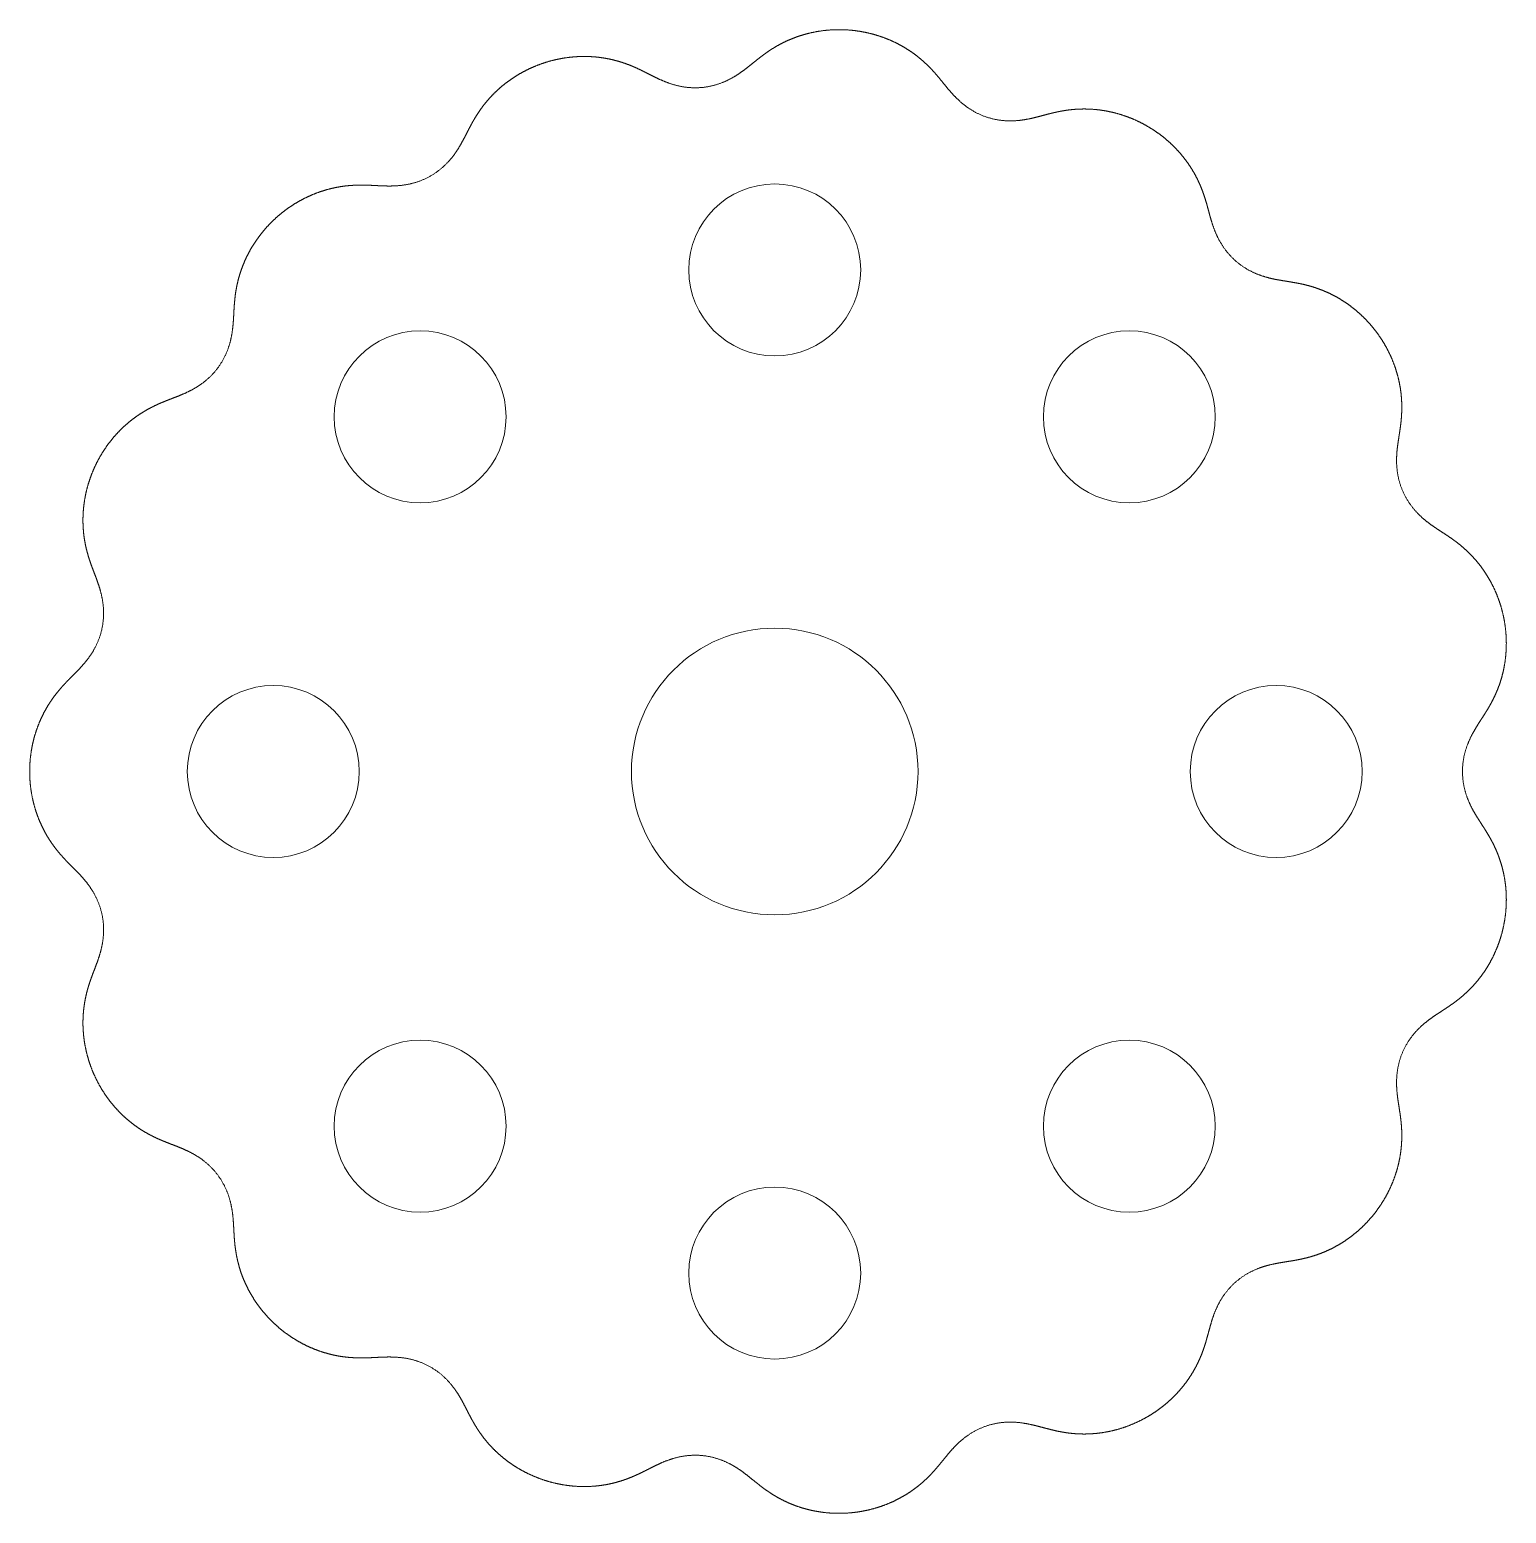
# Model space of a CAD drawing. Extents: x -26 to 25.5, y -25.9 to 25.9.
import ezdxf

# ---------------------------------------------------------------- set-up
doc = ezdxf.new("R2010")
doc.units = 0
doc.layers.get('0').update_dxf_attribs({"lineweight": 0})

msp = doc.modelspace()

# ---------------------------------------------------------------- linework, layer by layer
for centre, radius in [((0, 17.5), 3), ((-12.374, 12.374), 3), ((12.374, 12.374), 3), ((0, 0), 5), ((-17.5, 0), 3), ((17.5, 0), 3), ((-12.374, -12.374), 3), ((12.374, -12.374), 3), ((0, -17.5), 3)]:
    msp.add_circle(centre, radius)
msp.add_open_spline([(24, 0), (24.001, -0.053), (24.002, -0.105), (24.005, -0.157), (24.009, -0.209), (24.013, -0.261), (24.019, -0.312), (24.026, -0.362), (24.034, -0.412), (24.042, -0.461), (24.052, -0.509), (24.062, -0.557), (24.072, -0.603), (24.084, -0.648), (24.096, -0.693), (24.108, -0.736), (24.121, -0.778), (24.134, -0.82), (24.148, -0.86), (24.162, -0.899), (24.176, -0.937), (24.19, -0.974), (24.205, -1.01), (24.22, -1.044), (24.234, -1.078), (24.249, -1.111), (24.264, -1.143), (24.278, -1.174), (24.293, -1.205), (24.308, -1.234), (24.322, -1.263), (24.337, -1.29), (24.351, -1.317), (24.365, -1.344), (24.379, -1.369), (24.393, -1.394), (24.407, -1.419), (24.421, -1.442), (24.434, -1.466), (24.447, -1.488), (24.461, -1.51), (24.474, -1.532), (24.487, -1.553), (24.499, -1.574), (24.512, -1.595), (24.525, -1.615), (24.537, -1.635), (24.549, -1.654), (24.561, -1.673), (24.573, -1.692), (24.585, -1.711), (24.597, -1.729), (24.609, -1.747), (24.62, -1.765), (24.632, -1.782), (24.643, -1.8), (24.654, -1.817), (24.665, -1.835), (24.676, -1.852), (24.687, -1.869), (24.698, -1.885), (24.709, -1.902), (24.72, -1.919), (24.73, -1.935), (24.741, -1.952), (24.752, -1.969), (24.762, -1.985), (24.773, -2.001), (24.783, -2.018), (24.793, -2.034), (24.804, -2.051), (24.814, -2.067), (24.824, -2.083), (24.834, -2.1), (24.844, -2.116), (24.854, -2.133), (24.864, -2.149), (24.874, -2.166), (24.884, -2.182), (24.894, -2.199), (24.904, -2.216), (24.914, -2.233), (24.924, -2.25), (24.934, -2.267), (24.944, -2.284), (24.953, -2.301), (24.963, -2.318), (24.973, -2.335), (24.983, -2.353), (24.992, -2.37), (25.002, -2.388), (25.011, -2.406), (25.021, -2.424), (25.03, -2.441), (25.04, -2.46), (25.049, -2.478), (25.059, -2.496), (25.068, -2.515), (25.077, -2.533), (25.087, -2.552), (25.096, -2.571), (25.105, -2.59), (25.114, -2.609), (25.123, -2.628), (25.132, -2.648), (25.141, -2.667), (25.15, -2.687), (25.159, -2.707), (25.168, -2.727), (25.177, -2.747), (25.186, -2.768), (25.194, -2.788), (25.203, -2.809), (25.212, -2.829), (25.22, -2.85), (25.229, -2.872), (25.237, -2.893), (25.245, -2.914), (25.253, -2.936), (25.262, -2.957), (25.27, -2.979), (25.278, -3.001), (25.285, -3.024), (25.293, -3.046), (25.301, -3.068), (25.309, -3.091), (25.316, -3.114), (25.324, -3.137), (25.331, -3.16), (25.338, -3.183), (25.346, -3.207), (25.353, -3.23), (25.36, -3.254), (25.366, -3.278), (25.373, -3.302), (25.38, -3.326), (25.386, -3.35), (25.393, -3.375), (25.399, -3.4), (25.405, -3.424), (25.411, -3.449), (25.417, -3.474), (25.423, -3.499), (25.429, -3.525), (25.434, -3.55), (25.44, -3.576), (25.445, -3.602), (25.45, -3.628), (25.455, -3.654), (25.46, -3.68), (25.464, -3.706), (25.469, -3.732), (25.473, -3.759), (25.478, -3.785), (25.482, -3.812), (25.486, -3.839), (25.49, -3.866), (25.493, -3.893), (25.497, -3.92), (25.5, -3.948), (25.503, -3.975), (25.506, -4.003), (25.509, -4.03), (25.512, -4.058), (25.514, -4.086), (25.517, -4.114), (25.519, -4.142), (25.521, -4.17), (25.522, -4.198), (25.524, -4.226), (25.526, -4.255), (25.527, -4.283), (25.528, -4.312), (25.529, -4.34), (25.53, -4.369), (25.53, -4.398), (25.53, -4.426), (25.531, -4.455), (25.531, -4.484), (25.53, -4.513), (25.53, -4.542), (25.529, -4.571), (25.529, -4.6), (25.528, -4.629), (25.527, -4.659), (25.525, -4.688), (25.524, -4.717), (25.522, -4.746), (25.52, -4.776), (25.518, -4.805), (25.516, -4.834), (25.513, -4.864), (25.51, -4.893), (25.508, -4.923), (25.504, -4.952), (25.501, -4.982), (25.498, -5.011), (25.494, -5.04), (25.49, -5.07), (25.486, -5.099), (25.482, -5.129), (25.477, -5.158), (25.473, -5.188), (25.468, -5.217), (25.463, -5.246), (25.457, -5.276), (25.452, -5.305), (25.446, -5.334), (25.441, -5.364), (25.435, -5.393), (25.428, -5.422), (25.422, -5.451), (25.415, -5.48), (25.409, -5.509), (25.402, -5.538), (25.394, -5.567), (25.387, -5.596), (25.38, -5.625), (25.372, -5.654), (25.364, -5.682), (25.356, -5.711), (25.347, -5.74), (25.339, -5.768), (25.33, -5.796), (25.322, -5.825), (25.313, -5.853), (25.303, -5.881), (25.294, -5.909), (25.285, -5.937), (25.275, -5.965), (25.265, -5.993), (25.255, -6.02), (25.245, -6.048), (25.234, -6.075), (25.224, -6.103), (25.213, -6.13), (25.202, -6.157), (25.191, -6.184), (25.18, -6.211), (25.169, -6.238), (25.157, -6.264), (25.146, -6.291), (25.134, -6.317), (25.122, -6.344), (25.11, -6.37), (25.098, -6.396), (25.086, -6.422), (25.073, -6.447), (25.06, -6.473), (25.048, -6.498), (25.035, -6.524), (25.022, -6.549), (25.009, -6.574), (24.995, -6.599), (24.982, -6.623), (24.969, -6.648), (24.955, -6.672), (24.941, -6.697), (24.927, -6.721), (24.913, -6.745), (24.899, -6.768), (24.885, -6.792), (24.871, -6.815), (24.857, -6.839), (24.842, -6.862), (24.828, -6.885), (24.813, -6.907), (24.798, -6.93), (24.783, -6.952), (24.768, -6.974), (24.753, -6.997), (24.738, -7.018), (24.723, -7.04), (24.708, -7.062), (24.693, -7.083), (24.677, -7.104), (24.662, -7.125), (24.646, -7.146), (24.631, -7.167), (24.615, -7.187), (24.6, -7.207), (24.584, -7.227), (24.568, -7.247), (24.552, -7.267), (24.537, -7.287), (24.521, -7.306), (24.505, -7.325), (24.489, -7.344), (24.473, -7.363), (24.457, -7.382), (24.441, -7.4), (24.424, -7.418), (24.408, -7.437), (24.392, -7.455), (24.376, -7.472), (24.36, -7.49), (24.344, -7.507), (24.327, -7.524), (24.311, -7.541), (24.295, -7.558), (24.278, -7.575), (24.262, -7.592), (24.246, -7.608), (24.23, -7.624), (24.213, -7.64), (24.197, -7.656), (24.181, -7.671), (24.165, -7.687), (24.148, -7.702), (24.132, -7.717), (24.116, -7.732), (24.099, -7.747), (24.083, -7.762), (24.067, -7.776), (24.051, -7.791), (24.035, -7.805), (24.018, -7.819), (24.002, -7.833), (23.986, -7.847), (23.97, -7.86), (23.954, -7.874), (23.938, -7.887), (23.922, -7.9), (23.906, -7.913), (23.89, -7.926), (23.873, -7.939), (23.857, -7.952), (23.841, -7.964), (23.826, -7.977), (23.81, -7.989), (23.794, -8.001), (23.778, -8.013), (23.762, -8.025), (23.746, -8.037), (23.73, -8.049), (23.714, -8.061), (23.698, -8.072), (23.682, -8.084), (23.666, -8.095), (23.651, -8.107), (23.635, -8.118), (23.619, -8.129), (23.603, -8.14), (23.587, -8.151), (23.571, -8.162), (23.555, -8.173), (23.539, -8.184), (23.523, -8.195), (23.507, -8.206), (23.491, -8.217), (23.475, -8.227), (23.459, -8.238), (23.443, -8.249), (23.427, -8.26), (23.41, -8.27), (23.394, -8.281), (23.378, -8.292), (23.361, -8.303), (23.344, -8.314), (23.328, -8.325), (23.311, -8.336), (23.294, -8.347), (23.277, -8.358), (23.26, -8.369), (23.242, -8.38), (23.225, -8.392), (23.207, -8.403), (23.189, -8.415), (23.171, -8.427), (23.153, -8.439), (23.135, -8.451), (23.116, -8.463), (23.097, -8.476), (23.078, -8.488), (23.059, -8.501), (23.039, -8.515), (23.019, -8.528), (22.999, -8.542), (22.979, -8.556), (22.958, -8.571), (22.937, -8.586), (22.915, -8.601), (22.893, -8.617), (22.871, -8.633), (22.849, -8.65), (22.826, -8.667), (22.802, -8.685), (22.779, -8.703), (22.754, -8.722), (22.73, -8.742), (22.705, -8.762), (22.68, -8.783), (22.654, -8.805), (22.628, -8.827), (22.601, -8.851), (22.574, -8.875), (22.547, -8.9), (22.52, -8.926), (22.492, -8.953), (22.464, -8.981), (22.435, -9.01), (22.407, -9.04), (22.378, -9.072), (22.349, -9.104), (22.32, -9.137), (22.291, -9.172), (22.262, -9.208), (22.233, -9.245), (22.204, -9.283), (22.176, -9.322), (22.148, -9.362), (22.12, -9.404), (22.093, -9.446), (22.066, -9.49), (22.04, -9.534), (22.015, -9.579), (21.991, -9.625), (21.967, -9.672), (21.944, -9.72), (21.923, -9.768), (21.902, -9.816), (21.882, -9.865), (21.863, -9.913), (21.846, -9.962), (21.829, -10.011), (21.814, -10.06), (21.8, -10.109), (21.787, -10.158), (21.775, -10.206), (21.764, -10.254), (21.754, -10.301), (21.745, -10.348), (21.737, -10.394), (21.73, -10.439), (21.724, -10.483), (21.719, -10.527), (21.714, -10.57), (21.71, -10.612), (21.707, -10.654), (21.705, -10.694), (21.703, -10.733), (21.702, -10.772), (21.701, -10.81), (21.7, -10.847), (21.701, -10.882), (21.701, -10.918), (21.702, -10.952), (21.703, -10.985), (21.704, -11.018), (21.706, -11.05), (21.708, -11.081), (21.71, -11.112), (21.712, -11.141), (21.715, -11.17), (21.717, -11.199), (21.72, -11.227), (21.723, -11.254), (21.726, -11.28), (21.729, -11.306), (21.732, -11.332), (21.735, -11.357), (21.738, -11.382), (21.741, -11.406), (21.745, -11.43), (21.748, -11.453), (21.751, -11.476), (21.755, -11.499), (21.758, -11.521), (21.761, -11.543), (21.764, -11.565), (21.768, -11.586), (21.771, -11.608), (21.774, -11.629), (21.777, -11.649), (21.781, -11.67), (21.784, -11.69), (21.787, -11.711), (21.79, -11.731), (21.793, -11.751), (21.796, -11.77), (21.799, -11.79), (21.803, -11.81), (21.806, -11.829), (21.808, -11.849), (21.811, -11.868), (21.814, -11.887), (21.817, -11.907), (21.82, -11.926), (21.823, -11.945), (21.825, -11.964), (21.828, -11.983), (21.831, -12.002), (21.833, -12.022), (21.836, -12.041), (21.838, -12.06), (21.841, -12.079), (21.843, -12.098), (21.846, -12.118), (21.848, -12.137), (21.85, -12.156), (21.852, -12.176), (21.855, -12.195), (21.857, -12.214), (21.859, -12.234), (21.861, -12.254), (21.862, -12.273), (21.864, -12.293), (21.866, -12.313), (21.868, -12.333), (21.869, -12.353), (21.871, -12.373), (21.872, -12.393), (21.873, -12.414), (21.875, -12.434), (21.876, -12.455), (21.877, -12.475), (21.878, -12.496), (21.879, -12.517), (21.88, -12.538), (21.881, -12.559), (21.881, -12.58), (21.882, -12.601), (21.882, -12.622), (21.883, -12.644), (21.883, -12.665), (21.883, -12.687), (21.883, -12.709), (21.883, -12.731), (21.883, -12.753), (21.883, -12.775), (21.882, -12.797), (21.882, -12.82), (21.881, -12.842), (21.88, -12.865), (21.879, -12.887), (21.878, -12.91), (21.877, -12.933), (21.876, -12.956), (21.874, -12.979), (21.873, -13.003), (21.871, -13.026), (21.869, -13.05), (21.867, -13.073), (21.865, -13.097), (21.863, -13.121), (21.861, -13.145), (21.858, -13.169), (21.855, -13.193), (21.853, -13.217), (21.85, -13.241), (21.846, -13.266), (21.843, -13.29), (21.84, -13.315), (21.836, -13.34), (21.832, -13.364), (21.828, -13.389), (21.824, -13.414), (21.82, -13.439), (21.815, -13.465), (21.811, -13.49), (21.806, -13.515), (21.801, -13.54), (21.796, -13.566), (21.791, -13.591), (21.785, -13.617), (21.779, -13.643), (21.774, -13.668), (21.767, -13.694), (21.761, -13.72), (21.755, -13.746), (21.748, -13.772), (21.741, -13.798), (21.735, -13.824), (21.727, -13.85), (21.72, -13.876), (21.712, -13.903), (21.705, -13.929), (21.697, -13.955), (21.689, -13.981), (21.68, -14.008), (21.672, -14.034), (21.663, -14.06), (21.654, -14.087), (21.645, -14.113), (21.636, -14.14), (21.627, -14.166), (21.617, -14.193), (21.607, -14.219), (21.597, -14.246), (21.587, -14.272), (21.577, -14.299), (21.566, -14.325), (21.555, -14.352), (21.544, -14.378), (21.533, -14.405), (21.521, -14.431), (21.51, -14.457), (21.498, -14.484), (21.486, -14.51), (21.474, -14.537), (21.462, -14.563), (21.449, -14.589), (21.436, -14.615), (21.423, -14.642), (21.41, -14.668), (21.397, -14.694), (21.383, -14.72), (21.37, -14.746), (21.356, -14.772), (21.342, -14.798), (21.327, -14.824), (21.313, -14.849), (21.298, -14.875), (21.283, -14.901), (21.268, -14.926), (21.253, -14.952), (21.238, -14.977), (21.222, -15.002), (21.207, -15.028), (21.191, -15.053), (21.175, -15.078), (21.158, -15.103), (21.142, -15.128), (21.125, -15.152), (21.109, -15.177), (21.092, -15.202), (21.075, -15.226), (21.057, -15.25), (21.04, -15.275), (21.022, -15.299), (21.005, -15.323), (20.987, -15.347), (20.969, -15.37), (20.951, -15.394), (20.932, -15.418), (20.914, -15.441), (20.895, -15.464), (20.876, -15.487), (20.857, -15.51), (20.838, -15.533), (20.819, -15.556), (20.8, -15.578), (20.78, -15.601), (20.761, -15.623), (20.741, -15.645), (20.721, -15.667), (20.701, -15.689), (20.681, -15.711), (20.661, -15.732), (20.641, -15.753), (20.62, -15.775), (20.6, -15.796), (20.579, -15.816), (20.558, -15.837), (20.538, -15.858), (20.517, -15.878), (20.496, -15.898), (20.474, -15.918), (20.453, -15.938), (20.432, -15.958), (20.41, -15.977), (20.389, -15.997), (20.367, -16.016), (20.346, -16.035), (20.324, -16.053), (20.302, -16.072), (20.28, -16.09), (20.258, -16.109), (20.236, -16.127), (20.214, -16.144), (20.192, -16.162), (20.17, -16.18), (20.148, -16.197), (20.126, -16.214), (20.103, -16.231), (20.081, -16.248), (20.059, -16.264), (20.036, -16.28), (20.014, -16.297), (19.991, -16.313), (19.969, -16.328), (19.946, -16.344), (19.923, -16.359), (19.901, -16.374), (19.878, -16.389), (19.856, -16.404), (19.833, -16.419), (19.81, -16.433), (19.788, -16.447), (19.765, -16.462), (19.742, -16.475), (19.72, -16.489), (19.697, -16.502), (19.674, -16.516), (19.652, -16.529), (19.629, -16.542), (19.606, -16.554), (19.584, -16.567), (19.561, -16.579), (19.539, -16.591), (19.516, -16.603), (19.494, -16.615), (19.471, -16.627), (19.449, -16.638), (19.426, -16.649), (19.404, -16.66), (19.382, -16.671), (19.359, -16.682), (19.337, -16.692), (19.315, -16.703), (19.293, -16.713), (19.271, -16.723), (19.249, -16.732), (19.227, -16.742), (19.205, -16.751), (19.183, -16.761), (19.161, -16.77), (19.139, -16.779), (19.118, -16.787), (19.096, -16.796), (19.074, -16.805), (19.053, -16.813), (19.031, -16.821), (19.01, -16.829), (18.989, -16.837), (18.967, -16.844), (18.946, -16.852), (18.925, -16.859), (18.904, -16.866), (18.883, -16.874), (18.862, -16.88), (18.842, -16.887), (18.821, -16.894), (18.8, -16.9), (18.78, -16.907), (18.759, -16.913), (18.739, -16.919), (18.718, -16.925), (18.698, -16.931), (18.678, -16.937), (18.658, -16.942), (18.638, -16.948), (18.618, -16.953), (18.598, -16.959), (18.578, -16.964), (18.558, -16.969), (18.538, -16.974), (18.519, -16.979), (18.499, -16.983), (18.48, -16.988), (18.46, -16.992), (18.441, -16.997), (18.422, -17.001), (18.402, -17.006), (18.383, -17.01), (18.364, -17.014), (18.345, -17.018), (18.325, -17.022), (18.306, -17.026), (18.287, -17.03), (18.268, -17.033), (18.249, -17.037), (18.23, -17.041), (18.211, -17.044), (18.192, -17.048), (18.173, -17.051), (18.154, -17.055), (18.135, -17.058), (18.116, -17.061), (18.097, -17.065), (18.078, -17.068), (18.059, -17.071), (18.04, -17.074), (18.02, -17.078), (18.001, -17.081), (17.982, -17.084), (17.962, -17.087), (17.942, -17.09), (17.923, -17.093), (17.903, -17.097), (17.883, -17.1), (17.863, -17.103), (17.842, -17.106), (17.822, -17.11), (17.801, -17.113), (17.781, -17.116), (17.759, -17.12), (17.738, -17.123), (17.717, -17.127), (17.695, -17.13), (17.673, -17.134), (17.65, -17.138), (17.628, -17.142), (17.605, -17.146), (17.581, -17.15), (17.558, -17.154), (17.533, -17.159), (17.509, -17.163), (17.484, -17.168), (17.458, -17.173), (17.432, -17.179), (17.406, -17.184), (17.379, -17.19), (17.352, -17.196), (17.324, -17.203), (17.295, -17.209), (17.266, -17.217), (17.236, -17.224), (17.206, -17.232), (17.174, -17.24), (17.143, -17.249), (17.11, -17.259), (17.077, -17.269), (17.043, -17.279), (17.009, -17.291), (16.974, -17.303), (16.938, -17.315), (16.901, -17.329), (16.864, -17.343), (16.826, -17.358), (16.788, -17.374), (16.749, -17.391), (16.709, -17.409), (16.669, -17.428), (16.628, -17.448), (16.587, -17.469), (16.546, -17.491), (16.504, -17.515), (16.462, -17.539), (16.42, -17.565), (16.378, -17.591), (16.336, -17.619), (16.294, -17.648), (16.252, -17.678), (16.211, -17.709), (16.17, -17.742), (16.129, -17.775), (16.089, -17.809), (16.05, -17.844), (16.011, -17.88), (15.973, -17.916), (15.937, -17.954), (15.901, -17.991), (15.866, -18.029), (15.832, -18.068), (15.799, -18.107), (15.768, -18.146), (15.737, -18.185), (15.708, -18.224), (15.68, -18.263), (15.653, -18.302), (15.627, -18.341), (15.603, -18.379), (15.579, -18.418), (15.556, -18.455), (15.535, -18.493), (15.514, -18.53), (15.495, -18.566), (15.476, -18.602), (15.459, -18.637), (15.442, -18.672), (15.426, -18.706), (15.411, -18.739), (15.396, -18.772), (15.383, -18.804), (15.37, -18.836), (15.357, -18.867), (15.345, -18.897), (15.334, -18.927), (15.323, -18.956), (15.312, -18.985), (15.303, -19.013), (15.293, -19.04), (15.284, -19.067), (15.275, -19.093), (15.267, -19.119), (15.259, -19.145), (15.251, -19.17), (15.243, -19.194), (15.236, -19.219), (15.229, -19.242), (15.222, -19.266), (15.215, -19.289), (15.209, -19.311), (15.202, -19.334), (15.196, -19.356), (15.19, -19.377), (15.184, -19.399), (15.178, -19.42), (15.172, -19.441), (15.167, -19.462), (15.161, -19.482), (15.156, -19.502), (15.15, -19.523), (15.145, -19.542), (15.14, -19.562), (15.134, -19.582), (15.129, -19.601), (15.124, -19.621), (15.119, -19.64), (15.113, -19.659), (15.108, -19.678), (15.103, -19.697), (15.098, -19.716), (15.093, -19.735), (15.087, -19.753), (15.082, -19.772), (15.077, -19.791), (15.072, -19.809), (15.066, -19.828), (15.061, -19.846), (15.056, -19.865), (15.05, -19.883), (15.045, -19.902), (15.039, -19.921), (15.033, -19.939), (15.028, -19.958), (15.022, -19.976), (15.016, -19.995), (15.01, -20.013), (15.004, -20.032), (14.998, -20.051), (14.992, -20.069), (14.986, -20.088), (14.979, -20.107), (14.973, -20.126), (14.967, -20.144), (14.96, -20.163), (14.953, -20.182), (14.946, -20.201), (14.94, -20.22), (14.932, -20.239), (14.925, -20.259), (14.918, -20.278), (14.911, -20.297), (14.903, -20.316), (14.896, -20.336), (14.888, -20.355), (14.88, -20.375), (14.872, -20.394), (14.864, -20.414), (14.855, -20.434), (14.847, -20.454), (14.839, -20.473), (14.83, -20.493), (14.821, -20.513), (14.812, -20.533), (14.803, -20.553), (14.794, -20.573), (14.784, -20.594), (14.774, -20.614), (14.765, -20.634), (14.755, -20.654), (14.745, -20.675), (14.735, -20.695), (14.724, -20.716), (14.714, -20.736), (14.703, -20.757), (14.692, -20.778), (14.681, -20.798), (14.67, -20.819), (14.658, -20.84), (14.647, -20.861), (14.635, -20.881), (14.623, -20.902), (14.611, -20.923), (14.598, -20.944), (14.586, -20.965), (14.573, -20.986), (14.561, -21.007), (14.547, -21.028), (14.534, -21.049), (14.521, -21.07), (14.507, -21.092), (14.494, -21.113), (14.48, -21.134), (14.465, -21.155), (14.451, -21.176), (14.437, -21.197), (14.422, -21.218), (14.407, -21.24), (14.392, -21.261), (14.377, -21.282), (14.361, -21.303), (14.346, -21.324), (14.33, -21.345), (14.314, -21.366), (14.297, -21.388), (14.281, -21.409), (14.264, -21.43), (14.248, -21.451), (14.231, -21.472), (14.213, -21.493), (14.196, -21.514), (14.179, -21.534), (14.161, -21.555), (14.143, -21.576), (14.125, -21.597), (14.106, -21.617), (14.088, -21.638), (14.069, -21.659), (14.05, -21.679), (14.031, -21.7), (14.012, -21.72), (13.993, -21.74), (13.973, -21.761), (13.953, -21.781), (13.933, -21.801), (13.913, -21.821), (13.893, -21.841), (13.872, -21.861), (13.852, -21.881), (13.831, -21.9), (13.81, -21.92), (13.789, -21.939), (13.767, -21.959), (13.746, -21.978), (13.724, -21.997), (13.702, -22.016), (13.68, -22.035), (13.658, -22.054), (13.636, -22.073), (13.613, -22.092), (13.59, -22.11), (13.568, -22.129), (13.545, -22.147), (13.522, -22.165), (13.498, -22.183), (13.475, -22.201), (13.451, -22.219), (13.428, -22.236), (13.404, -22.254), (13.38, -22.271), (13.356, -22.289), (13.331, -22.306), (13.307, -22.323), (13.283, -22.339), (13.258, -22.356), (13.233, -22.372), (13.208, -22.389), (13.183, -22.405), (13.158, -22.421), (13.133, -22.437), (13.108, -22.453), (13.082, -22.468), (13.057, -22.483), (13.031, -22.499), (13.005, -22.514), (12.979, -22.529), (12.953, -22.543), (12.927, -22.558), (12.901, -22.572), (12.875, -22.586), (12.849, -22.6), (12.822, -22.614), (12.796, -22.628), (12.769, -22.641), (12.742, -22.654), (12.716, -22.668), (12.689, -22.68), (12.662, -22.693), (12.635, -22.706), (12.608, -22.718), (12.581, -22.73), (12.554, -22.742), (12.527, -22.754), (12.5, -22.766), (12.473, -22.777), (12.445, -22.788), (12.418, -22.799), (12.391, -22.81), (12.364, -22.821), (12.336, -22.831), (12.309, -22.841), (12.281, -22.851), (12.254, -22.861), (12.226, -22.871), (12.199, -22.88), (12.172, -22.89), (12.144, -22.899), (12.117, -22.908), (12.089, -22.916), (12.062, -22.925), (12.034, -22.933), (12.007, -22.941), (11.979, -22.949), (11.952, -22.957), (11.924, -22.964), (11.897, -22.971), (11.87, -22.979), (11.842, -22.986), (11.815, -22.992), (11.788, -22.999), (11.76, -23.005), (11.733, -23.011), (11.706, -23.017), (11.679, -23.023), (11.652, -23.029), (11.625, -23.034), (11.598, -23.039), (11.571, -23.044), (11.544, -23.049), (11.517, -23.054), (11.49, -23.058), (11.464, -23.062), (11.437, -23.067), (11.41, -23.071), (11.384, -23.074), (11.357, -23.078), (11.331, -23.081), (11.305, -23.085), (11.279, -23.088), (11.253, -23.09), (11.227, -23.093), (11.201, -23.096), (11.175, -23.098), (11.149, -23.1), (11.124, -23.102), (11.098, -23.104), (11.073, -23.106), (11.047, -23.108), (11.022, -23.109), (10.997, -23.11), (10.972, -23.111), (10.947, -23.112), (10.922, -23.113), (10.898, -23.114), (10.873, -23.114), (10.849, -23.115), (10.824, -23.115), (10.8, -23.115), (10.776, -23.115), (10.752, -23.115), (10.728, -23.114), (10.704, -23.114), (10.681, -23.113), (10.657, -23.113), (10.634, -23.112), (10.611, -23.111), (10.587, -23.11), (10.564, -23.109), (10.542, -23.107), (10.519, -23.106), (10.496, -23.104), (10.474, -23.103), (10.451, -23.101), (10.429, -23.099), (10.407, -23.097), (10.385, -23.095), (10.363, -23.093), (10.341, -23.091), (10.32, -23.088), (10.298, -23.086), (10.277, -23.083), (10.256, -23.081), (10.234, -23.078), (10.213, -23.075), (10.193, -23.072), (10.172, -23.069), (10.151, -23.066), (10.131, -23.063), (10.11, -23.06), (10.09, -23.056), (10.07, -23.053), (10.05, -23.05), (10.03, -23.046), (10.01, -23.042), (9.99, -23.039), (9.97, -23.035), (9.95, -23.031), (9.931, -23.028), (9.912, -23.024), (9.892, -23.02), (9.873, -23.016), (9.854, -23.012), (9.834, -23.008), (9.815, -23.003), (9.796, -22.999), (9.777, -22.995), (9.758, -22.991), (9.74, -22.986), (9.721, -22.982), (9.702, -22.977), (9.683, -22.973), (9.664, -22.968), (9.646, -22.964), (9.627, -22.959), (9.608, -22.954), (9.589, -22.949), (9.571, -22.945), (9.552, -22.94), (9.533, -22.935), (9.514, -22.93), (9.495, -22.925), (9.476, -22.92), (9.457, -22.915), (9.438, -22.91), (9.418, -22.905), (9.399, -22.9), (9.379, -22.894), (9.36, -22.889), (9.34, -22.884), (9.32, -22.879), (9.299, -22.873), (9.279, -22.868), (9.258, -22.862), (9.237, -22.857), (9.216, -22.851), (9.195, -22.846), (9.173, -22.84), (9.151, -22.835), (9.129, -22.829), (9.106, -22.823), (9.083, -22.818), (9.059, -22.812), (9.036, -22.806), (9.011, -22.8), (8.986, -22.795), (8.961, -22.789), (8.935, -22.783), (8.909, -22.778), (8.881, -22.772), (8.854, -22.766), (8.826, -22.761), (8.797, -22.755), (8.767, -22.75), (8.736, -22.745), (8.705, -22.74), (8.673, -22.735), (8.641, -22.73), (8.607, -22.726), (8.573, -22.721), (8.537, -22.717), (8.501, -22.714), (8.464, -22.71), (8.426, -22.707), (8.387, -22.705), (8.347, -22.703), (8.306, -22.701), (8.264, -22.7), (8.222, -22.7), (8.178, -22.7), (8.134, -22.701), (8.088, -22.703), (8.042, -22.706), (7.995, -22.709), (7.948, -22.714), (7.899, -22.719), (7.85, -22.725), (7.801, -22.733), (7.751, -22.741), (7.701, -22.751), (7.65, -22.762), (7.6, -22.773), (7.549, -22.786), (7.499, -22.8), (7.448, -22.815), (7.398, -22.831), (7.349, -22.848), (7.299, -22.867), (7.251, -22.886), (7.203, -22.906), (7.155, -22.926), (7.109, -22.948), (7.063, -22.97), (7.019, -22.993), (6.975, -23.017), (6.933, -23.041), (6.891, -23.065), (6.851, -23.09), (6.812, -23.114), (6.773, -23.14), (6.737, -23.165), (6.701, -23.19), (6.666, -23.216), (6.633, -23.241), (6.6, -23.266), (6.569, -23.291), (6.538, -23.316), (6.509, -23.341), (6.481, -23.366), (6.453, -23.39), (6.427, -23.414), (6.401, -23.438), (6.377, -23.462), (6.353, -23.485), (6.33, -23.508), (6.307, -23.53), (6.285, -23.552), (6.264, -23.574), (6.244, -23.596), (6.224, -23.617), (6.205, -23.638), (6.186, -23.658), (6.168, -23.678), (6.15, -23.698), (6.133, -23.718), (6.116, -23.737), (6.1, -23.756), (6.084, -23.775), (6.068, -23.794), (6.052, -23.812), (6.037, -23.83), (6.022, -23.848), (6.008, -23.865), (5.993, -23.883), (5.979, -23.9), (5.965, -23.917), (5.952, -23.933), (5.938, -23.95), (5.925, -23.966), (5.912, -23.983), (5.898, -23.999), (5.885, -24.015), (5.873, -24.031), (5.86, -24.046), (5.847, -24.062), (5.834, -24.078), (5.822, -24.093), (5.809, -24.108), (5.797, -24.124), (5.784, -24.139), (5.772, -24.154), (5.76, -24.169), (5.747, -24.184), (5.735, -24.199), (5.722, -24.214), (5.71, -24.229), (5.698, -24.243), (5.685, -24.258), (5.673, -24.273), (5.66, -24.288), (5.648, -24.302), (5.635, -24.317), (5.622, -24.332), (5.609, -24.346), (5.597, -24.361), (5.584, -24.375), (5.571, -24.39), (5.558, -24.405), (5.545, -24.419), (5.531, -24.434), (5.518, -24.448), (5.505, -24.463), (5.491, -24.478), (5.477, -24.492), (5.464, -24.507), (5.45, -24.521), (5.436, -24.536), (5.422, -24.55), (5.408, -24.565), (5.393, -24.58), (5.379, -24.594), (5.364, -24.609), (5.349, -24.623), (5.335, -24.638), (5.32, -24.653), (5.304, -24.667), (5.289, -24.682), (5.274, -24.697), (5.258, -24.711), (5.242, -24.726), (5.226, -24.74), (5.21, -24.755), (5.194, -24.77), (5.178, -24.784), (5.161, -24.799), (5.145, -24.814), (5.128, -24.828), (5.111, -24.843), (5.094, -24.857), (5.076, -24.872), (5.059, -24.886), (5.041, -24.901), (5.023, -24.915), (5.005, -24.93), (4.987, -24.944), (4.969, -24.959), (4.95, -24.973), (4.931, -24.987), (4.912, -25.002), (4.893, -25.016), (4.874, -25.03), (4.855, -25.045), (4.835, -25.059), (4.815, -25.073), (4.795, -25.087), (4.775, -25.101), (4.755, -25.115), (4.734, -25.129), (4.714, -25.143), (4.693, -25.157), (4.672, -25.17), (4.651, -25.184), (4.629, -25.198), (4.608, -25.211), (4.586, -25.225), (4.564, -25.238), (4.542, -25.252), (4.52, -25.265), (4.497, -25.278), (4.475, -25.291), (4.452, -25.304), (4.429, -25.317), (4.406, -25.33), (4.383, -25.343), (4.359, -25.355), (4.336, -25.368), (4.312, -25.38), (4.288, -25.393), (4.264, -25.405), (4.24, -25.417), (4.215, -25.429), (4.191, -25.441), (4.166, -25.453), (4.141, -25.464), (4.116, -25.476), (4.091, -25.487), (4.066, -25.499), (4.04, -25.51), (4.015, -25.521), (3.989, -25.532), (3.963, -25.543), (3.937, -25.553), (3.911, -25.564), (3.885, -25.574), (3.858, -25.585), (3.832, -25.595), (3.805, -25.605), (3.778, -25.614), (3.751, -25.624), (3.724, -25.634), (3.697, -25.643), (3.67, -25.652), (3.642, -25.661), (3.615, -25.67), (3.587, -25.679), (3.559, -25.687), (3.532, -25.696), (3.504, -25.704), (3.475, -25.712), (3.447, -25.72), (3.419, -25.727), (3.391, -25.735), (3.362, -25.742), (3.334, -25.749), (3.305, -25.756), (3.277, -25.763), (3.248, -25.77), (3.219, -25.776), (3.19, -25.783), (3.161, -25.789), (3.132, -25.795), (3.103, -25.8), (3.074, -25.806), (3.044, -25.811), (3.015, -25.816), (2.986, -25.821), (2.956, -25.826), (2.927, -25.831), (2.898, -25.835), (2.868, -25.839), (2.839, -25.843), (2.809, -25.847), (2.779, -25.851), (2.75, -25.854), (2.72, -25.857), (2.69, -25.86), (2.661, -25.863), (2.631, -25.866), (2.601, -25.868), (2.571, -25.871), (2.542, -25.873), (2.512, -25.874), (2.482, -25.876), (2.453, -25.878), (2.423, -25.879), (2.393, -25.88), (2.363, -25.881), (2.334, -25.882), (2.304, -25.882), (2.274, -25.882), (2.245, -25.882), (2.215, -25.882), (2.186, -25.882), (2.156, -25.882), (2.127, -25.881), (2.097, -25.88), (2.068, -25.879), (2.038, -25.878), (2.009, -25.876), (1.98, -25.875), (1.951, -25.873), (1.922, -25.871), (1.893, -25.869), (1.864, -25.866), (1.835, -25.864), (1.806, -25.861), (1.777, -25.858), (1.748, -25.855), (1.72, -25.852), (1.691, -25.848), (1.663, -25.845), (1.634, -25.841), (1.606, -25.837), (1.578, -25.833), (1.55, -25.828), (1.522, -25.824), (1.494, -25.819), (1.466, -25.814), (1.438, -25.809), (1.411, -25.804), (1.383, -25.799), (1.356, -25.793), (1.329, -25.788), (1.301, -25.782), (1.274, -25.776), (1.248, -25.77), (1.221, -25.764), (1.194, -25.757), (1.168, -25.751), (1.141, -25.744), (1.115, -25.737), (1.089, -25.73), (1.063, -25.723), (1.037, -25.716), (1.011, -25.709), (0.986, -25.701), (0.96, -25.694), (0.935, -25.686), (0.91, -25.678), (0.885, -25.67), (0.86, -25.662), (0.836, -25.654), (0.811, -25.645), (0.787, -25.637), (0.762, -25.628), (0.738, -25.62), (0.714, -25.611), (0.691, -25.602), (0.667, -25.593), (0.644, -25.584), (0.62, -25.575), (0.597, -25.566), (0.574, -25.556), (0.551, -25.547), (0.529, -25.537), (0.506, -25.528), (0.484, -25.518), (0.462, -25.508), (0.44, -25.498), (0.418, -25.488), (0.396, -25.478), (0.375, -25.468), (0.354, -25.458), (0.332, -25.448), (0.311, -25.438), (0.291, -25.427), (0.27, -25.417), (0.249, -25.406), (0.229, -25.396), (0.209, -25.385), (0.189, -25.375), (0.169, -25.364), (0.149, -25.353), (0.13, -25.343), (0.11, -25.332), (0.091, -25.321), (0.072, -25.31), (0.053, -25.299), (0.034, -25.288), (0.016, -25.277), (-0.003, -25.266), (-0.021, -25.255), (-0.039, -25.244), (-0.057, -25.233), (-0.075, -25.222), (-0.093, -25.211), (-0.11, -25.199), (-0.128, -25.188), (-0.145, -25.177), (-0.162, -25.166), (-0.18, -25.154), (-0.196, -25.143), (-0.213, -25.132), (-0.23, -25.12), (-0.247, -25.109), (-0.263, -25.097), (-0.279, -25.086), (-0.296, -25.075), (-0.312, -25.063), (-0.328, -25.052), (-0.344, -25.04), (-0.36, -25.029), (-0.376, -25.017), (-0.391, -25.006), (-0.407, -24.994), (-0.423, -24.982), (-0.438, -24.971), (-0.454, -24.959), (-0.469, -24.947), (-0.484, -24.936), (-0.5, -24.924), (-0.515, -24.912), (-0.53, -24.9), (-0.545, -24.888), (-0.561, -24.876), (-0.576, -24.864), (-0.591, -24.852), (-0.606, -24.84), (-0.622, -24.828), (-0.637, -24.816), (-0.652, -24.804), (-0.668, -24.791), (-0.683, -24.779), (-0.699, -24.766), (-0.714, -24.754), (-0.73, -24.741), (-0.746, -24.728), (-0.761, -24.716), (-0.777, -24.703), (-0.794, -24.69), (-0.81, -24.677), (-0.826, -24.663), (-0.843, -24.65), (-0.86, -24.636), (-0.877, -24.623), (-0.894, -24.609), (-0.912, -24.595), (-0.93, -24.581), (-0.948, -24.567), (-0.967, -24.552), (-0.985, -24.537), (-1.005, -24.523), (-1.024, -24.508), (-1.044, -24.493), (-1.065, -24.477), (-1.085, -24.462), (-1.107, -24.446), (-1.129, -24.43), (-1.151, -24.414), (-1.174, -24.397), (-1.198, -24.381), (-1.222, -24.364), (-1.247, -24.347), (-1.273, -24.33), (-1.3, -24.312), (-1.327, -24.295), (-1.355, -24.277), (-1.384, -24.26), (-1.414, -24.242), (-1.444, -24.224), (-1.476, -24.205), (-1.509, -24.187), (-1.542, -24.169), (-1.577, -24.151), (-1.613, -24.133), (-1.65, -24.115), (-1.688, -24.097), (-1.727, -24.079), (-1.767, -24.062), (-1.808, -24.045), (-1.85, -24.028), (-1.894, -24.012), (-1.938, -23.996), (-1.984, -23.981), (-2.03, -23.966), (-2.077, -23.952), (-2.126, -23.939), (-2.175, -23.926), (-2.225, -23.915), (-2.275, -23.904), (-2.326, -23.894), (-2.378, -23.886), (-2.43, -23.878), (-2.482, -23.872), (-2.534, -23.866), (-2.586, -23.862), (-2.639, -23.858), (-2.691, -23.856), (-2.743, -23.855), (-2.795, -23.855), (-2.846, -23.856), (-2.896, -23.858), (-2.946, -23.86), (-2.996, -23.864), (-3.044, -23.869), (-3.092, -23.874), (-3.138, -23.881), (-3.184, -23.888), (-3.229, -23.895), (-3.273, -23.903), (-3.316, -23.912), (-3.358, -23.921), (-3.399, -23.931), (-3.439, -23.941), (-3.477, -23.951), (-3.515, -23.961), (-3.552, -23.972), (-3.588, -23.983), (-3.622, -23.994), (-3.656, -24.005), (-3.689, -24.017), (-3.721, -24.028), (-3.752, -24.04), (-3.783, -24.051), (-3.812, -24.062), (-3.841, -24.074), (-3.869, -24.085), (-3.896, -24.097), (-3.923, -24.108), (-3.949, -24.119), (-3.974, -24.13), (-3.999, -24.141), (-4.023, -24.152), (-4.047, -24.163), (-4.07, -24.174), (-4.093, -24.185), (-4.115, -24.195), (-4.137, -24.206), (-4.159, -24.216), (-4.18, -24.226), (-4.2, -24.237), (-4.221, -24.247), (-4.241, -24.257), (-4.261, -24.267), (-4.28, -24.276), (-4.3, -24.286), (-4.319, -24.296), (-4.338, -24.305), (-4.356, -24.315), (-4.375, -24.324), (-4.393, -24.334), (-4.412, -24.343), (-4.43, -24.352), (-4.448, -24.361), (-4.465, -24.37), (-4.483, -24.379), (-4.501, -24.388), (-4.518, -24.397), (-4.536, -24.406), (-4.553, -24.414), (-4.571, -24.423), (-4.588, -24.432), (-4.606, -24.44), (-4.623, -24.449), (-4.64, -24.457), (-4.658, -24.466), (-4.675, -24.474), (-4.693, -24.483), (-4.71, -24.491), (-4.727, -24.499), (-4.745, -24.508), (-4.763, -24.516), (-4.78, -24.524), (-4.798, -24.532), (-4.816, -24.54), (-4.833, -24.548), (-4.851, -24.556), (-4.869, -24.564), (-4.887, -24.572), (-4.905, -24.58), (-4.923, -24.588), (-4.942, -24.596), (-4.96, -24.603), (-4.979, -24.611), (-4.997, -24.619), (-5.016, -24.627), (-5.035, -24.634), (-5.054, -24.642), (-5.073, -24.649), (-5.092, -24.657), (-5.111, -24.664), (-5.131, -24.671), (-5.15, -24.679), (-5.17, -24.686), (-5.19, -24.693), (-5.21, -24.7), (-5.23, -24.707), (-5.25, -24.714), (-5.27, -24.721), (-5.291, -24.728), (-5.311, -24.735), (-5.332, -24.742), (-5.353, -24.748), (-5.374, -24.755), (-5.395, -24.762), (-5.417, -24.768), (-5.438, -24.774), (-5.46, -24.781), (-5.482, -24.787), (-5.504, -24.793), (-5.526, -24.799), (-5.548, -24.805), (-5.57, -24.811), (-5.593, -24.817), (-5.615, -24.822), (-5.638, -24.828), (-5.661, -24.834), (-5.684, -24.839), (-5.708, -24.844), (-5.731, -24.849), (-5.755, -24.855), (-5.778, -24.859), (-5.802, -24.864), (-5.826, -24.869), (-5.85, -24.874), (-5.874, -24.878), (-5.899, -24.883), (-5.923, -24.887), (-5.948, -24.891), (-5.973, -24.895), (-5.998, -24.899), (-6.023, -24.903), (-6.048, -24.906), (-6.073, -24.91), (-6.099, -24.913), (-6.124, -24.916), (-6.15, -24.919), (-6.176, -24.922), (-6.202, -24.925), (-6.228, -24.928), (-6.254, -24.93), (-6.281, -24.932), (-6.307, -24.935), (-6.334, -24.937), (-6.36, -24.938), (-6.387, -24.94), (-6.414, -24.942), (-6.441, -24.943), (-6.468, -24.944), (-6.495, -24.945), (-6.522, -24.946), (-6.55, -24.947), (-6.577, -24.947), (-6.605, -24.948), (-6.633, -24.948), (-6.66, -24.948), (-6.688, -24.948), (-6.716, -24.948), (-6.744, -24.947), (-6.772, -24.946), (-6.8, -24.945), (-6.828, -24.944), (-6.857, -24.943), (-6.885, -24.942), (-6.913, -24.94), (-6.942, -24.938), (-6.97, -24.936), (-6.999, -24.934), (-7.027, -24.932), (-7.056, -24.929), (-7.085, -24.927), (-7.113, -24.924), (-7.142, -24.921), (-7.171, -24.917), (-7.2, -24.914), (-7.229, -24.91), (-7.257, -24.906), (-7.286, -24.902), (-7.315, -24.898), (-7.344, -24.893), (-7.373, -24.889), (-7.402, -24.884), (-7.431, -24.879), (-7.46, -24.873), (-7.489, -24.868), (-7.518, -24.862), (-7.547, -24.856), (-7.576, -24.85), (-7.605, -24.844), (-7.634, -24.838), (-7.663, -24.831), (-7.692, -24.824), (-7.721, -24.817), (-7.749, -24.81), (-7.778, -24.802), (-7.807, -24.795), (-7.836, -24.787), (-7.864, -24.779), (-7.893, -24.771), (-7.922, -24.762), (-7.95, -24.754), (-7.979, -24.745), (-8.007, -24.736), (-8.036, -24.727), (-8.064, -24.718), (-8.092, -24.708), (-8.121, -24.699), (-8.149, -24.689), (-8.177, -24.679), (-8.205, -24.668), (-8.233, -24.658), (-8.26, -24.647), (-8.288, -24.637), (-8.316, -24.626), (-8.343, -24.614), (-8.371, -24.603), (-8.398, -24.592), (-8.426, -24.58), (-8.453, -24.568), (-8.48, -24.556), (-8.507, -24.544), (-8.534, -24.532), (-8.561, -24.519), (-8.587, -24.507), (-8.614, -24.494), (-8.64, -24.481), (-8.666, -24.468), (-8.693, -24.455), (-8.719, -24.441), (-8.744, -24.428), (-8.77, -24.414), (-8.796, -24.4), (-8.821, -24.386), (-8.847, -24.372), (-8.872, -24.358), (-8.897, -24.343), (-8.922, -24.329), (-8.947, -24.314), (-8.972, -24.3), (-8.996, -24.285), (-9.02, -24.27), (-9.045, -24.254), (-9.069, -24.239), (-9.093, -24.224), (-9.116, -24.208), (-9.14, -24.193), (-9.163, -24.177), (-9.187, -24.161), (-9.21, -24.145), (-9.233, -24.129), (-9.255, -24.113), (-9.278, -24.097), (-9.3, -24.08), (-9.322, -24.064), (-9.345, -24.048), (-9.366, -24.031), (-9.388, -24.014), (-9.41, -23.997), (-9.431, -23.981), (-9.452, -23.964), (-9.473, -23.947), (-9.494, -23.93), (-9.515, -23.913), (-9.535, -23.895), (-9.555, -23.878), (-9.576, -23.861), (-9.595, -23.844), (-9.615, -23.826), (-9.635, -23.809), (-9.654, -23.791), (-9.673, -23.774), (-9.692, -23.756), (-9.711, -23.738), (-9.73, -23.721), (-9.748, -23.703), (-9.766, -23.685), (-9.784, -23.667), (-9.802, -23.65), (-9.82, -23.632), (-9.838, -23.614), (-9.855, -23.596), (-9.872, -23.578), (-9.889, -23.56), (-9.906, -23.542), (-9.922, -23.524), (-9.939, -23.506), (-9.955, -23.489), (-9.971, -23.471), (-9.987, -23.453), (-10.003, -23.435), (-10.018, -23.417), (-10.034, -23.399), (-10.049, -23.381), (-10.064, -23.363), (-10.078, -23.345), (-10.093, -23.327), (-10.108, -23.309), (-10.122, -23.291), (-10.136, -23.273), (-10.15, -23.256), (-10.164, -23.238), (-10.177, -23.22), (-10.191, -23.202), (-10.204, -23.185), (-10.217, -23.167), (-10.23, -23.149), (-10.243, -23.131), (-10.256, -23.114), (-10.268, -23.096), (-10.281, -23.079), (-10.293, -23.061), (-10.305, -23.043), (-10.317, -23.026), (-10.329, -23.009), (-10.34, -22.991), (-10.352, -22.974), (-10.363, -22.956), (-10.374, -22.939), (-10.385, -22.922), (-10.396, -22.904), (-10.407, -22.887), (-10.418, -22.87), (-10.429, -22.853), (-10.439, -22.836), (-10.45, -22.819), (-10.46, -22.802), (-10.47, -22.784), (-10.48, -22.767), (-10.49, -22.75), (-10.5, -22.733), (-10.51, -22.716), (-10.52, -22.699), (-10.529, -22.682), (-10.539, -22.665), (-10.548, -22.649), (-10.558, -22.632), (-10.567, -22.615), (-10.577, -22.598), (-10.586, -22.581), (-10.595, -22.564), (-10.604, -22.547), (-10.613, -22.53), (-10.622, -22.513), (-10.631, -22.495), (-10.64, -22.478), (-10.649, -22.461), (-10.658, -22.444), (-10.667, -22.427), (-10.676, -22.409), (-10.685, -22.392), (-10.695, -22.374), (-10.704, -22.357), (-10.713, -22.339), (-10.722, -22.321), (-10.731, -22.303), (-10.74, -22.285), (-10.749, -22.267), (-10.759, -22.249), (-10.768, -22.23), (-10.778, -22.211), (-10.788, -22.193), (-10.797, -22.174), (-10.807, -22.154), (-10.817, -22.135), (-10.828, -22.115), (-10.838, -22.095), (-10.849, -22.075), (-10.859, -22.055), (-10.871, -22.034), (-10.882, -22.013), (-10.893, -21.991), (-10.905, -21.97), (-10.917, -21.948), (-10.93, -21.925), (-10.943, -21.902), (-10.956, -21.879), (-10.969, -21.856), (-10.983, -21.832), (-10.998, -21.807), (-11.013, -21.783), (-11.028, -21.757), (-11.044, -21.732), (-11.061, -21.705), (-11.078, -21.679), (-11.096, -21.652), (-11.115, -21.624), (-11.134, -21.596), (-11.154, -21.567), (-11.175, -21.538), (-11.196, -21.509), (-11.219, -21.479), (-11.242, -21.449), (-11.267, -21.418), (-11.292, -21.387), (-11.319, -21.355), (-11.346, -21.323), (-11.375, -21.291), (-11.405, -21.259), (-11.435, -21.227), (-11.467, -21.194), (-11.501, -21.162), (-11.535, -21.129), (-11.57, -21.097), (-11.607, -21.064), (-11.645, -21.032), (-11.683, -21.001), (-11.723, -20.97), (-11.764, -20.939), (-11.806, -20.909), (-11.849, -20.879), (-11.893, -20.85), (-11.937, -20.822), (-11.982, -20.795), (-12.028, -20.769), (-12.074, -20.744), (-12.12, -20.719), (-12.167, -20.696), (-12.214, -20.674), (-12.261, -20.653), (-12.308, -20.633), (-12.355, -20.615), (-12.402, -20.597), (-12.449, -20.581), (-12.495, -20.565), (-12.541, -20.551), (-12.586, -20.538), (-12.63, -20.526), (-12.674, -20.514), (-12.718, -20.504), (-12.76, -20.495), (-12.802, -20.486), (-12.843, -20.478), (-12.884, -20.471), (-12.923, -20.465), (-12.962, -20.459), (-13, -20.454), (-13.037, -20.45), (-13.073, -20.446), (-13.108, -20.443), (-13.143, -20.44), (-13.177, -20.437), (-13.21, -20.435), (-13.242, -20.433), (-13.273, -20.431), (-13.304, -20.43), (-13.334, -20.429), (-13.364, -20.429), (-13.393, -20.428), (-13.421, -20.428), (-13.449, -20.428), (-13.476, -20.428), (-13.502, -20.428), (-13.528, -20.428), (-13.554, -20.429), (-13.579, -20.429), (-13.604, -20.43), (-13.628, -20.43), (-13.652, -20.431), (-13.675, -20.432), (-13.698, -20.433), (-13.721, -20.434), (-13.743, -20.435), (-13.765, -20.436), (-13.787, -20.437), (-13.809, -20.438), (-13.83, -20.439), (-13.851, -20.44), (-13.872, -20.441), (-13.893, -20.442), (-13.913, -20.443), (-13.934, -20.444), (-13.954, -20.445), (-13.974, -20.446), (-13.994, -20.447), (-14.014, -20.448), (-14.034, -20.449), (-14.053, -20.45), (-14.073, -20.451), (-14.092, -20.452), (-14.112, -20.453), (-14.131, -20.453), (-14.151, -20.454), (-14.17, -20.455), (-14.189, -20.456), (-14.209, -20.456), (-14.228, -20.457), (-14.247, -20.457), (-14.267, -20.458), (-14.286, -20.458), (-14.305, -20.459), (-14.325, -20.459), (-14.344, -20.46), (-14.363, -20.46), (-14.383, -20.46), (-14.402, -20.46), (-14.422, -20.46), (-14.442, -20.46), (-14.461, -20.46), (-14.481, -20.46), (-14.501, -20.46), (-14.521, -20.459), (-14.541, -20.459), (-14.561, -20.458), (-14.581, -20.458), (-14.601, -20.457), (-14.622, -20.456), (-14.642, -20.456), (-14.662, -20.455), (-14.683, -20.454), (-14.704, -20.453), (-14.724, -20.451), (-14.745, -20.45), (-14.766, -20.449), (-14.787, -20.447), (-14.808, -20.446), (-14.829, -20.444), (-14.851, -20.442), (-14.872, -20.44), (-14.894, -20.438), (-14.915, -20.436), (-14.937, -20.434), (-14.959, -20.431), (-14.981, -20.429), (-15.003, -20.426), (-15.025, -20.423), (-15.047, -20.42), (-15.07, -20.417), (-15.092, -20.414), (-15.115, -20.411), (-15.137, -20.407), (-15.16, -20.404), (-15.183, -20.4), (-15.206, -20.396), (-15.229, -20.392), (-15.252, -20.388), (-15.275, -20.383), (-15.299, -20.379), (-15.322, -20.374), (-15.346, -20.37), (-15.369, -20.365), (-15.393, -20.359), (-15.417, -20.354), (-15.44, -20.349), (-15.464, -20.343), (-15.488, -20.337), (-15.512, -20.331), (-15.537, -20.325), (-15.561, -20.319), (-15.585, -20.313), (-15.609, -20.306), (-15.634, -20.299), (-15.658, -20.292), (-15.683, -20.285), (-15.708, -20.278), (-15.732, -20.27), (-15.757, -20.262), (-15.782, -20.255), (-15.807, -20.247), (-15.832, -20.238), (-15.857, -20.23), (-15.882, -20.221), (-15.907, -20.213), (-15.932, -20.204), (-15.957, -20.194), (-15.982, -20.185), (-16.007, -20.175), (-16.032, -20.166), (-16.058, -20.156), (-16.083, -20.146), (-16.108, -20.135), (-16.133, -20.125), (-16.159, -20.114), (-16.184, -20.103), (-16.209, -20.092), (-16.235, -20.081), (-16.26, -20.069), (-16.285, -20.058), (-16.311, -20.046), (-16.336, -20.034), (-16.362, -20.021), (-16.387, -20.009), (-16.412, -19.996), (-16.437, -19.984), (-16.463, -19.971), (-16.488, -19.957), (-16.513, -19.944), (-16.538, -19.93), (-16.564, -19.916), (-16.589, -19.902), (-16.614, -19.888), (-16.639, -19.874), (-16.664, -19.859), (-16.689, -19.845), (-16.714, -19.83), (-16.738, -19.814), (-16.763, -19.799), (-16.788, -19.784), (-16.813, -19.768), (-16.837, -19.752), (-16.862, -19.736), (-16.886, -19.72), (-16.911, -19.703), (-16.935, -19.687), (-16.959, -19.67), (-16.983, -19.653), (-17.007, -19.636), (-17.031, -19.618), (-17.055, -19.601), (-17.079, -19.583), (-17.103, -19.565), (-17.126, -19.547), (-17.15, -19.529), (-17.173, -19.511), (-17.197, -19.492), (-17.22, -19.474), (-17.243, -19.455), (-17.266, -19.436), (-17.289, -19.417), (-17.311, -19.397), (-17.334, -19.378), (-17.356, -19.358), (-17.379, -19.338), (-17.401, -19.318), (-17.423, -19.298), (-17.445, -19.278), (-17.467, -19.258), (-17.489, -19.237), (-17.51, -19.217), (-17.532, -19.196), (-17.553, -19.175), (-17.574, -19.154), (-17.595, -19.133), (-17.616, -19.112), (-17.636, -19.09), (-17.657, -19.069), (-17.677, -19.047), (-17.697, -19.025), (-17.717, -19.004), (-17.737, -18.982), (-17.757, -18.959), (-17.776, -18.937), (-17.796, -18.915), (-17.815, -18.893), (-17.834, -18.87), (-17.853, -18.848), (-17.871, -18.825), (-17.89, -18.802), (-17.908, -18.779), (-17.926, -18.756), (-17.944, -18.733), (-17.962, -18.71), (-17.98, -18.687), (-17.997, -18.664), (-18.014, -18.641), (-18.031, -18.617), (-18.048, -18.594), (-18.065, -18.57), (-18.081, -18.547), (-18.098, -18.523), (-18.114, -18.5), (-18.13, -18.476), (-18.145, -18.452), (-18.161, -18.428), (-18.176, -18.405), (-18.192, -18.381), (-18.206, -18.357), (-18.221, -18.333), (-18.236, -18.309), (-18.25, -18.285), (-18.264, -18.261), (-18.278, -18.237), (-18.292, -18.213), (-18.306, -18.189), (-18.319, -18.165), (-18.333, -18.141), (-18.346, -18.117), (-18.358, -18.093), (-18.371, -18.069), (-18.383, -18.044), (-18.396, -18.02), (-18.408, -17.996), (-18.42, -17.972), (-18.431, -17.948), (-18.443, -17.924), (-18.454, -17.9), (-18.465, -17.876), (-18.476, -17.852), (-18.487, -17.829), (-18.497, -17.805), (-18.508, -17.781), (-18.518, -17.757), (-18.528, -17.733), (-18.538, -17.71), (-18.547, -17.686), (-18.557, -17.662), (-18.566, -17.639), (-18.575, -17.615), (-18.584, -17.592), (-18.593, -17.568), (-18.601, -17.545), (-18.61, -17.522), (-18.618, -17.498), (-18.626, -17.475), (-18.634, -17.452), (-18.641, -17.429), (-18.649, -17.406), (-18.656, -17.383), (-18.663, -17.36), (-18.67, -17.337), (-18.677, -17.315), (-18.684, -17.292), (-18.691, -17.27), (-18.697, -17.247), (-18.703, -17.225), (-18.709, -17.202), (-18.715, -17.18), (-18.721, -17.158), (-18.727, -17.136), (-18.732, -17.114), (-18.737, -17.092), (-18.743, -17.07), (-18.748, -17.049), (-18.752, -17.027), (-18.757, -17.006), (-18.762, -16.984), (-18.766, -16.963), (-18.771, -16.942), (-18.775, -16.92), (-18.779, -16.899), (-18.783, -16.878), (-18.787, -16.857), (-18.791, -16.837), (-18.794, -16.816), (-18.798, -16.795), (-18.801, -16.775), (-18.805, -16.754), (-18.808, -16.734), (-18.811, -16.713), (-18.814, -16.693), (-18.817, -16.673), (-18.82, -16.653), (-18.823, -16.633), (-18.825, -16.613), (-18.828, -16.593), (-18.83, -16.573), (-18.833, -16.554), (-18.835, -16.534), (-18.837, -16.514), (-18.839, -16.495), (-18.841, -16.475), (-18.843, -16.456), (-18.845, -16.436), (-18.847, -16.417), (-18.849, -16.398), (-18.85, -16.378), (-18.852, -16.359), (-18.854, -16.34), (-18.855, -16.32), (-18.857, -16.301), (-18.858, -16.282), (-18.86, -16.263), (-18.861, -16.243), (-18.862, -16.224), (-18.863, -16.205), (-18.865, -16.185), (-18.866, -16.166), (-18.867, -16.147), (-18.868, -16.127), (-18.869, -16.107), (-18.871, -16.088), (-18.872, -16.068), (-18.873, -16.048), (-18.874, -16.028), (-18.875, -16.008), (-18.876, -15.988), (-18.877, -15.967), (-18.878, -15.947), (-18.879, -15.926), (-18.88, -15.905), (-18.882, -15.884), (-18.883, -15.862), (-18.884, -15.841), (-18.885, -15.819), (-18.887, -15.797), (-18.888, -15.774), (-18.89, -15.751), (-18.891, -15.728), (-18.893, -15.705), (-18.895, -15.681), (-18.897, -15.656), (-18.899, -15.632), (-18.901, -15.607), (-18.903, -15.581), (-18.905, -15.555), (-18.908, -15.528), (-18.911, -15.501), (-18.914, -15.474), (-18.917, -15.445), (-18.921, -15.417), (-18.925, -15.387), (-18.929, -15.357), (-18.934, -15.326), (-18.939, -15.295), (-18.944, -15.263), (-18.95, -15.23), (-18.956, -15.196), (-18.963, -15.162), (-18.97, -15.127), (-18.978, -15.091), (-18.986, -15.054), (-18.996, -15.017), (-19.005, -14.979), (-19.016, -14.94), (-19.028, -14.9), (-19.04, -14.86), (-19.053, -14.819), (-19.067, -14.777), (-19.082, -14.735), (-19.098, -14.692), (-19.116, -14.649), (-19.134, -14.605), (-19.153, -14.561), (-19.174, -14.517), (-19.195, -14.472), (-19.218, -14.428), (-19.242, -14.383), (-19.267, -14.338), (-19.293, -14.294), (-19.32, -14.249), (-19.348, -14.205), (-19.378, -14.162), (-19.408, -14.119), (-19.439, -14.076), (-19.471, -14.034), (-19.504, -13.993), (-19.537, -13.953), (-19.571, -13.914), (-19.606, -13.876), (-19.641, -13.839), (-19.676, -13.803), (-19.712, -13.768), (-19.748, -13.734), (-19.784, -13.701), (-19.82, -13.67), (-19.855, -13.64), (-19.891, -13.61), (-19.927, -13.582), (-19.962, -13.556), (-19.997, -13.53), (-20.032, -13.505), (-20.066, -13.481), (-20.1, -13.459), (-20.134, -13.437), (-20.167, -13.416), (-20.199, -13.396), (-20.231, -13.377), (-20.263, -13.359), (-20.293, -13.342), (-20.324, -13.325), (-20.353, -13.309), (-20.383, -13.293), (-20.411, -13.279), (-20.44, -13.265), (-20.467, -13.251), (-20.494, -13.238), (-20.521, -13.225), (-20.547, -13.213), (-20.573, -13.201), (-20.598, -13.19), (-20.622, -13.179), (-20.647, -13.169), (-20.67, -13.158), (-20.694, -13.148), (-20.717, -13.139), (-20.74, -13.129), (-20.762, -13.12), (-20.784, -13.111), (-20.806, -13.102), (-20.827, -13.094), (-20.848, -13.085), (-20.869, -13.077), (-20.89, -13.069), (-20.91, -13.061), (-20.93, -13.053), (-20.95, -13.046), (-20.97, -13.038), (-20.989, -13.031), (-21.009, -13.023), (-21.028, -13.016), (-21.047, -13.008), (-21.066, -13.001), (-21.084, -12.994), (-21.103, -12.987), (-21.122, -12.979), (-21.14, -12.972), (-21.158, -12.965), (-21.177, -12.958), (-21.195, -12.951), (-21.213, -12.944), (-21.231, -12.937), (-21.249, -12.929), (-21.267, -12.922), (-21.285, -12.915), (-21.303, -12.908), (-21.321, -12.9), (-21.338, -12.893), (-21.356, -12.886), (-21.374, -12.878), (-21.392, -12.871), (-21.41, -12.863), (-21.428, -12.856), (-21.446, -12.848), (-21.463, -12.84), (-21.481, -12.832), (-21.499, -12.824), (-21.517, -12.816), (-21.535, -12.808), (-21.553, -12.8), (-21.571, -12.792), (-21.589, -12.783), (-21.607, -12.775), (-21.625, -12.766), (-21.644, -12.757), (-21.662, -12.749), (-21.68, -12.74), (-21.698, -12.731), (-21.717, -12.722), (-21.735, -12.712), (-21.753, -12.703), (-21.772, -12.693), (-21.79, -12.684), (-21.809, -12.674), (-21.828, -12.664), (-21.846, -12.654), (-21.865, -12.644), (-21.884, -12.633), (-21.903, -12.623), (-21.921, -12.612), (-21.94, -12.601), (-21.959, -12.59), (-21.978, -12.579), (-21.997, -12.568), (-22.016, -12.556), (-22.035, -12.545), (-22.054, -12.533), (-22.074, -12.521), (-22.093, -12.509), (-22.112, -12.497), (-22.131, -12.485), (-22.151, -12.472), (-22.17, -12.459), (-22.189, -12.446), (-22.209, -12.433), (-22.228, -12.42), (-22.248, -12.407), (-22.267, -12.393), (-22.287, -12.379), (-22.306, -12.365), (-22.326, -12.351), (-22.345, -12.337), (-22.365, -12.322), (-22.384, -12.308), (-22.404, -12.293), (-22.424, -12.278), (-22.443, -12.262), (-22.463, -12.247), (-22.482, -12.231), (-22.502, -12.215), (-22.521, -12.2), (-22.541, -12.183), (-22.561, -12.167), (-22.58, -12.15), (-22.6, -12.134), (-22.619, -12.117), (-22.639, -12.1), (-22.658, -12.082), (-22.678, -12.065), (-22.697, -12.047), (-22.716, -12.029), (-22.736, -12.011), (-22.755, -11.993), (-22.774, -11.975), (-22.793, -11.956), (-22.813, -11.937), (-22.832, -11.918), (-22.851, -11.899), (-22.87, -11.88), (-22.889, -11.86), (-22.908, -11.84), (-22.926, -11.82), (-22.945, -11.8), (-22.964, -11.78), (-22.983, -11.76), (-23.001, -11.739), (-23.02, -11.718), (-23.038, -11.697), (-23.056, -11.676), (-23.075, -11.655), (-23.093, -11.633), (-23.111, -11.611), (-23.129, -11.59), (-23.147, -11.568), (-23.164, -11.545), (-23.182, -11.523), (-23.2, -11.5), (-23.217, -11.478), (-23.234, -11.455), (-23.252, -11.432), (-23.269, -11.409), (-23.286, -11.385), (-23.303, -11.362), (-23.319, -11.338), (-23.336, -11.314), (-23.353, -11.29), (-23.369, -11.266), (-23.385, -11.242), (-23.401, -11.218), (-23.417, -11.193), (-23.433, -11.168), (-23.449, -11.144), (-23.465, -11.119), (-23.48, -11.093), (-23.495, -11.068), (-23.51, -11.043), (-23.525, -11.017), (-23.54, -10.992), (-23.555, -10.966), (-23.57, -10.94), (-23.584, -10.914), (-23.598, -10.888), (-23.612, -10.862), (-23.626, -10.836), (-23.64, -10.809), (-23.653, -10.783), (-23.667, -10.756), (-23.68, -10.73), (-23.693, -10.703), (-23.706, -10.676), (-23.719, -10.649), (-23.731, -10.622), (-23.743, -10.595), (-23.756, -10.567), (-23.768, -10.54), (-23.779, -10.513), (-23.791, -10.485), (-23.803, -10.458), (-23.814, -10.43), (-23.825, -10.402), (-23.836, -10.375), (-23.846, -10.347), (-23.857, -10.319), (-23.867, -10.291), (-23.877, -10.263), (-23.887, -10.235), (-23.897, -10.207), (-23.907, -10.179), (-23.916, -10.151), (-23.925, -10.123), (-23.934, -10.095), (-23.943, -10.066), (-23.952, -10.038), (-23.96, -10.01), (-23.968, -9.982), (-23.976, -9.953), (-23.984, -9.925), (-23.992, -9.897), (-23.999, -9.868), (-24.006, -9.84), (-24.013, -9.812), (-24.02, -9.783), (-24.027, -9.755), (-24.033, -9.727), (-24.039, -9.699), (-24.046, -9.67), (-24.051, -9.642), (-24.057, -9.614), (-24.063, -9.586), (-24.068, -9.557), (-24.073, -9.529), (-24.078, -9.501), (-24.082, -9.473), (-24.087, -9.445), (-24.091, -9.417), (-24.095, -9.389), (-24.099, -9.361), (-24.103, -9.333), (-24.107, -9.305), (-24.11, -9.278), (-24.113, -9.25), (-24.116, -9.222), (-24.119, -9.195), (-24.122, -9.167), (-24.124, -9.14), (-24.126, -9.113), (-24.128, -9.085), (-24.13, -9.058), (-24.132, -9.031), (-24.134, -9.004), (-24.135, -8.977), (-24.136, -8.95), (-24.137, -8.923), (-24.138, -8.897), (-24.139, -8.87), (-24.14, -8.844), (-24.14, -8.817), (-24.14, -8.791), (-24.14, -8.765), (-24.14, -8.739), (-24.14, -8.713), (-24.139, -8.687), (-24.139, -8.661), (-24.138, -8.635), (-24.137, -8.61), (-24.136, -8.584), (-24.135, -8.559), (-24.134, -8.534), (-24.132, -8.509), (-24.131, -8.484), (-24.129, -8.459), (-24.127, -8.435), (-24.125, -8.41), (-24.123, -8.386), (-24.121, -8.361), (-24.119, -8.337), (-24.116, -8.313), (-24.113, -8.289), (-24.111, -8.265), (-24.108, -8.242), (-24.105, -8.218), (-24.102, -8.195), (-24.098, -8.172), (-24.095, -8.149), (-24.092, -8.126), (-24.088, -8.103), (-24.085, -8.08), (-24.081, -8.058), (-24.077, -8.035), (-24.073, -8.013), (-24.069, -7.991), (-24.065, -7.969), (-24.061, -7.947), (-24.056, -7.925), (-24.052, -7.904), (-24.047, -7.882), (-24.043, -7.861), (-24.038, -7.84), (-24.033, -7.819), (-24.029, -7.798), (-24.024, -7.777), (-24.019, -7.756), (-24.014, -7.736), (-24.009, -7.715), (-24.003, -7.695), (-23.998, -7.675), (-23.993, -7.655), (-23.988, -7.635), (-23.982, -7.615), (-23.977, -7.595), (-23.971, -7.576), (-23.965, -7.556), (-23.96, -7.537), (-23.954, -7.518), (-23.948, -7.498), (-23.942, -7.479), (-23.937, -7.46), (-23.931, -7.441), (-23.925, -7.423), (-23.919, -7.404), (-23.913, -7.385), (-23.907, -7.367), (-23.9, -7.348), (-23.894, -7.33), (-23.888, -7.311), (-23.882, -7.293), (-23.875, -7.275), (-23.869, -7.256), (-23.862, -7.238), (-23.856, -7.22), (-23.849, -7.202), (-23.843, -7.184), (-23.836, -7.165), (-23.83, -7.147), (-23.823, -7.129), (-23.816, -7.111), (-23.809, -7.093), (-23.803, -7.074), (-23.796, -7.056), (-23.789, -7.038), (-23.782, -7.019), (-23.775, -7.001), (-23.768, -6.982), (-23.76, -6.963), (-23.753, -6.945), (-23.746, -6.926), (-23.739, -6.906), (-23.731, -6.887), (-23.724, -6.868), (-23.716, -6.848), (-23.709, -6.828), (-23.701, -6.808), (-23.694, -6.788), (-23.686, -6.767), (-23.678, -6.746), (-23.67, -6.725), (-23.662, -6.704), (-23.654, -6.682), (-23.646, -6.66), (-23.638, -6.637), (-23.63, -6.614), (-23.622, -6.591), (-23.613, -6.567), (-23.605, -6.542), (-23.597, -6.518), (-23.588, -6.492), (-23.58, -6.466), (-23.571, -6.44), (-23.563, -6.412), (-23.555, -6.384), (-23.546, -6.356), (-23.538, -6.327), (-23.529, -6.296), (-23.521, -6.266), (-23.513, -6.234), (-23.505, -6.202), (-23.497, -6.168), (-23.489, -6.134), (-23.482, -6.099), (-23.474, -6.063), (-23.467, -6.026), (-23.46, -5.988), (-23.454, -5.949), (-23.448, -5.909), (-23.442, -5.868), (-23.437, -5.826), (-23.433, -5.783), (-23.429, -5.739), (-23.426, -5.694), (-23.423, -5.649), (-23.421, -5.602), (-23.42, -5.555), (-23.42, -5.506), (-23.421, -5.457), (-23.422, -5.408), (-23.425, -5.358), (-23.429, -5.307), (-23.434, -5.256), (-23.44, -5.204), (-23.446, -5.153), (-23.454, -5.101), (-23.464, -5.049), (-23.474, -4.998), (-23.485, -4.946), (-23.498, -4.895), (-23.511, -4.845), (-23.525, -4.794), (-23.541, -4.745), (-23.557, -4.696), (-23.574, -4.648), (-23.591, -4.601), (-23.61, -4.555), (-23.629, -4.509), (-23.649, -4.465), (-23.669, -4.422), (-23.689, -4.379), (-23.71, -4.338), (-23.731, -4.298), (-23.753, -4.26), (-23.774, -4.222), (-23.796, -4.185), (-23.818, -4.15), (-23.839, -4.115), (-23.861, -4.082), (-23.883, -4.05), (-23.904, -4.019), (-23.926, -3.988), (-23.947, -3.959), (-23.968, -3.931), (-23.989, -3.903), (-24.009, -3.877), (-24.03, -3.851), (-24.05, -3.826), (-24.07, -3.801), (-24.09, -3.778), (-24.109, -3.755), (-24.128, -3.733), (-24.147, -3.711), (-24.166, -3.69), (-24.184, -3.67), (-24.202, -3.65), (-24.22, -3.63), (-24.238, -3.611), (-24.255, -3.592), (-24.272, -3.574), (-24.289, -3.557), (-24.306, -3.539), (-24.322, -3.522), (-24.338, -3.505), (-24.354, -3.489), (-24.37, -3.473), (-24.386, -3.457), (-24.401, -3.441), (-24.417, -3.425), (-24.432, -3.41), (-24.447, -3.395), (-24.462, -3.38), (-24.476, -3.365), (-24.491, -3.35), (-24.505, -3.336), (-24.52, -3.322), (-24.534, -3.307), (-24.548, -3.293), (-24.562, -3.279), (-24.576, -3.265), (-24.59, -3.251), (-24.604, -3.237), (-24.618, -3.223), (-24.632, -3.209), (-24.645, -3.195), (-24.659, -3.181), (-24.672, -3.167), (-24.686, -3.153), (-24.699, -3.139), (-24.713, -3.126), (-24.726, -3.112), (-24.739, -3.098), (-24.753, -3.084), (-24.766, -3.069), (-24.779, -3.055), (-24.792, -3.041), (-24.806, -3.027), (-24.819, -3.013), (-24.832, -2.998), (-24.845, -2.984), (-24.858, -2.969), (-24.871, -2.955), (-24.884, -2.94), (-24.898, -2.925), (-24.911, -2.91), (-24.924, -2.895), (-24.937, -2.88), (-24.95, -2.865), (-24.963, -2.849), (-24.976, -2.834), (-24.989, -2.818), (-25.002, -2.803), (-25.015, -2.787), (-25.028, -2.771), (-25.041, -2.755), (-25.054, -2.738), (-25.067, -2.722), (-25.08, -2.706), (-25.093, -2.689), (-25.106, -2.672), (-25.119, -2.655), (-25.132, -2.638), (-25.145, -2.621), (-25.157, -2.603), (-25.17, -2.586), (-25.183, -2.568), (-25.196, -2.55), (-25.209, -2.532), (-25.222, -2.514), (-25.234, -2.496), (-25.247, -2.477), (-25.26, -2.458), (-25.272, -2.439), (-25.285, -2.42), (-25.297, -2.401), (-25.31, -2.382), (-25.322, -2.362), (-25.335, -2.343), (-25.347, -2.323), (-25.36, -2.303), (-25.372, -2.283), (-25.384, -2.262), (-25.396, -2.242), (-25.409, -2.221), (-25.421, -2.2), (-25.433, -2.179), (-25.445, -2.158), (-25.457, -2.136), (-25.468, -2.115), (-25.48, -2.093), (-25.492, -2.071), (-25.503, -2.049), (-25.515, -2.027), (-25.526, -2.004), (-25.538, -1.982), (-25.549, -1.959), (-25.56, -1.936), (-25.571, -1.913), (-25.582, -1.89), (-25.593, -1.866), (-25.604, -1.843), (-25.615, -1.819), (-25.625, -1.795), (-25.636, -1.771), (-25.646, -1.747), (-25.657, -1.722), (-25.667, -1.698), (-25.677, -1.673), (-25.687, -1.648), (-25.697, -1.623), (-25.707, -1.598), (-25.716, -1.573), (-25.726, -1.548), (-25.735, -1.522), (-25.744, -1.496), (-25.753, -1.47), (-25.762, -1.444), (-25.771, -1.418), (-25.78, -1.392), (-25.788, -1.365), (-25.797, -1.339), (-25.805, -1.312), (-25.813, -1.285), (-25.821, -1.259), (-25.829, -1.231), (-25.836, -1.204), (-25.844, -1.177), (-25.851, -1.15), (-25.858, -1.122), (-25.865, -1.094), (-25.872, -1.067), (-25.879, -1.039), (-25.886, -1.011), (-25.892, -0.983), (-25.898, -0.955), (-25.904, -0.926), (-25.91, -0.898), (-25.916, -0.87), (-25.921, -0.841), (-25.926, -0.812), (-25.932, -0.784), (-25.937, -0.755), (-25.941, -0.726), (-25.946, -0.697), (-25.95, -0.668), (-25.955, -0.639), (-25.959, -0.61), (-25.963, -0.581), (-25.966, -0.551), (-25.97, -0.522), (-25.973, -0.493), (-25.976, -0.463), (-25.979, -0.434), (-25.982, -0.404), (-25.984, -0.375), (-25.987, -0.345), (-25.989, -0.315), (-25.991, -0.286), (-25.993, -0.256), (-25.994, -0.226), (-25.996, -0.197), (-25.997, -0.167), (-25.998, -0.137), (-25.999, -0.107), (-25.999, -0.077), (-26, -0.048), (-26, -0.018), (-26, 0.012), (-26, 0.042), (-25.999, 0.072), (-25.999, 0.102), (-25.998, 0.131), (-25.997, 0.161), (-25.996, 0.191), (-25.995, 0.221), (-25.993, 0.251), (-25.991, 0.28), (-25.989, 0.31), (-25.987, 0.34), (-25.985, 0.369), (-25.982, 0.399), (-25.98, 0.428), (-25.977, 0.458), (-25.974, 0.487), (-25.97, 0.517), (-25.967, 0.546), (-25.963, 0.575), (-25.959, 0.604), (-25.955, 0.634), (-25.951, 0.663), (-25.947, 0.692), (-25.942, 0.721), (-25.937, 0.75), (-25.933, 0.778), (-25.927, 0.807), (-25.922, 0.836), (-25.917, 0.864), (-25.911, 0.893), (-25.905, 0.921), (-25.899, 0.949), (-25.893, 0.978), (-25.887, 1.006), (-25.88, 1.034), (-25.874, 1.061), (-25.867, 1.089), (-25.86, 1.117), (-25.853, 1.144), (-25.845, 1.172), (-25.838, 1.199), (-25.83, 1.226), (-25.822, 1.254), (-25.814, 1.28), (-25.806, 1.307), (-25.798, 1.334), (-25.79, 1.361), (-25.781, 1.387), (-25.773, 1.413), (-25.764, 1.439), (-25.755, 1.466), (-25.746, 1.491), (-25.737, 1.517), (-25.727, 1.543), (-25.718, 1.568), (-25.708, 1.594), (-25.699, 1.619), (-25.689, 1.644), (-25.679, 1.669), (-25.669, 1.693), (-25.659, 1.718), (-25.648, 1.742), (-25.638, 1.767), (-25.627, 1.791), (-25.617, 1.815), (-25.606, 1.838), (-25.595, 1.862), (-25.584, 1.885), (-25.573, 1.909), (-25.562, 1.932), (-25.551, 1.955), (-25.54, 1.978), (-25.529, 2), (-25.517, 2.023), (-25.506, 2.045), (-25.494, 2.067), (-25.482, 2.089), (-25.471, 2.111), (-25.459, 2.132), (-25.447, 2.154), (-25.435, 2.175), (-25.423, 2.196), (-25.411, 2.217), (-25.399, 2.238), (-25.387, 2.258), (-25.374, 2.279), (-25.362, 2.299), (-25.35, 2.319), (-25.337, 2.339), (-25.325, 2.359), (-25.312, 2.378), (-25.3, 2.398), (-25.287, 2.417), (-25.275, 2.436), (-25.262, 2.455), (-25.249, 2.474), (-25.237, 2.492), (-25.224, 2.51), (-25.211, 2.529), (-25.198, 2.547), (-25.186, 2.565), (-25.173, 2.582), (-25.16, 2.6), (-25.147, 2.618), (-25.134, 2.635), (-25.121, 2.652), (-25.108, 2.669), (-25.095, 2.686), (-25.082, 2.702), (-25.069, 2.719), (-25.056, 2.735), (-25.043, 2.752), (-25.03, 2.768), (-25.017, 2.784), (-25.004, 2.8), (-24.991, 2.815), (-24.978, 2.831), (-24.965, 2.847), (-24.952, 2.862), (-24.939, 2.877), (-24.926, 2.892), (-24.913, 2.907), (-24.9, 2.922), (-24.887, 2.937), (-24.874, 2.952), (-24.861, 2.967), (-24.848, 2.981), (-24.834, 2.996), (-24.821, 3.01), (-24.808, 3.024), (-24.795, 3.039), (-24.782, 3.053), (-24.768, 3.067), (-24.755, 3.081), (-24.742, 3.095), (-24.729, 3.109), (-24.715, 3.123), (-24.702, 3.137), (-24.688, 3.151), (-24.675, 3.165), (-24.661, 3.179), (-24.648, 3.192), (-24.634, 3.206), (-24.62, 3.22), (-24.607, 3.234), (-24.593, 3.248), (-24.579, 3.262), (-24.565, 3.276), (-24.551, 3.29), (-24.537, 3.305), (-24.523, 3.319), (-24.508, 3.333), (-24.494, 3.348), (-24.479, 3.362), (-24.464, 3.377), (-24.45, 3.392), (-24.435, 3.407), (-24.419, 3.422), (-24.404, 3.438), (-24.389, 3.454), (-24.373, 3.47), (-24.357, 3.486), (-24.341, 3.502), (-24.325, 3.519), (-24.309, 3.536), (-24.292, 3.553), (-24.275, 3.571), (-24.258, 3.589), (-24.241, 3.608), (-24.223, 3.627), (-24.205, 3.646), (-24.187, 3.666), (-24.169, 3.686), (-24.151, 3.707), (-24.132, 3.729), (-24.113, 3.751), (-24.093, 3.774), (-24.074, 3.797), (-24.054, 3.821), (-24.034, 3.846), (-24.013, 3.872), (-23.993, 3.898), (-23.972, 3.925), (-23.951, 3.954), (-23.93, 3.983), (-23.908, 4.013), (-23.887, 4.044), (-23.865, 4.076), (-23.843, 4.109), (-23.822, 4.143), (-23.8, 4.179), (-23.778, 4.215), (-23.757, 4.253), (-23.735, 4.291), (-23.714, 4.331), (-23.693, 4.372), (-23.672, 4.414), (-23.652, 4.457), (-23.633, 4.501), (-23.613, 4.546), (-23.595, 4.592), (-23.577, 4.639), (-23.56, 4.687), (-23.544, 4.736), (-23.528, 4.785), (-23.514, 4.835), (-23.5, 4.886), (-23.487, 4.937), (-23.476, 4.988), (-23.465, 5.04), (-23.456, 5.092), (-23.448, 5.143), (-23.441, 5.195), (-23.435, 5.246), (-23.43, 5.297), (-23.426, 5.348), (-23.423, 5.398), (-23.421, 5.448), (-23.42, 5.497), (-23.42, 5.546), (-23.421, 5.593), (-23.423, 5.64), (-23.425, 5.686), (-23.428, 5.731), (-23.432, 5.775), (-23.436, 5.818), (-23.441, 5.86), (-23.447, 5.901), (-23.453, 5.941), (-23.459, 5.981), (-23.466, 6.019), (-23.473, 6.056), (-23.48, 6.092), (-23.488, 6.128), (-23.495, 6.162), (-23.503, 6.195), (-23.511, 6.228), (-23.52, 6.26), (-23.528, 6.291), (-23.536, 6.321), (-23.545, 6.35), (-23.553, 6.379), (-23.561, 6.407), (-23.57, 6.435), (-23.578, 6.461), (-23.587, 6.487), (-23.595, 6.513), (-23.604, 6.538), (-23.612, 6.562), (-23.62, 6.586), (-23.628, 6.61), (-23.637, 6.633), (-23.645, 6.656), (-23.653, 6.678), (-23.661, 6.7), (-23.669, 6.721), (-23.677, 6.742), (-23.684, 6.763), (-23.692, 6.784), (-23.7, 6.804), (-23.707, 6.825), (-23.715, 6.844), (-23.722, 6.864), (-23.73, 6.884), (-23.737, 6.903), (-23.745, 6.922), (-23.752, 6.941), (-23.759, 6.96), (-23.766, 6.979), (-23.773, 6.997), (-23.78, 7.016), (-23.787, 7.034), (-23.794, 7.053), (-23.801, 7.071), (-23.808, 7.089), (-23.815, 7.108), (-23.822, 7.126), (-23.828, 7.144), (-23.835, 7.162), (-23.842, 7.18), (-23.848, 7.198), (-23.855, 7.217), (-23.861, 7.235), (-23.868, 7.253), (-23.874, 7.271), (-23.88, 7.29), (-23.887, 7.308), (-23.893, 7.326), (-23.899, 7.345), (-23.905, 7.363), (-23.912, 7.382), (-23.918, 7.4), (-23.924, 7.419), (-23.93, 7.438), (-23.936, 7.457), (-23.941, 7.476), (-23.947, 7.495), (-23.953, 7.514), (-23.959, 7.533), (-23.964, 7.553), (-23.97, 7.572), (-23.976, 7.592), (-23.981, 7.611), (-23.987, 7.631), (-23.992, 7.651), (-23.997, 7.671), (-24.002, 7.691), (-24.008, 7.711), (-24.013, 7.732), (-24.018, 7.752), (-24.023, 7.773), (-24.028, 7.794), (-24.033, 7.815), (-24.037, 7.836), (-24.042, 7.857), (-24.047, 7.878), (-24.051, 7.9), (-24.055, 7.921), (-24.06, 7.943), (-24.064, 7.965), (-24.068, 7.987), (-24.072, 8.009), (-24.076, 8.031), (-24.08, 8.053), (-24.084, 8.076), (-24.087, 8.099), (-24.091, 8.121), (-24.094, 8.144), (-24.098, 8.167), (-24.101, 8.191), (-24.104, 8.214), (-24.107, 8.237), (-24.11, 8.261), (-24.113, 8.285), (-24.116, 8.309), (-24.118, 8.333), (-24.12, 8.357), (-24.123, 8.381), (-24.125, 8.405), (-24.127, 8.43), (-24.129, 8.455), (-24.131, 8.479), (-24.132, 8.504), (-24.134, 8.529), (-24.135, 8.555), (-24.136, 8.58), (-24.137, 8.605), (-24.138, 8.631), (-24.139, 8.656), (-24.139, 8.682), (-24.14, 8.708), (-24.14, 8.734), (-24.14, 8.76), (-24.14, 8.786), (-24.14, 8.812), (-24.14, 8.839), (-24.139, 8.865), (-24.138, 8.892), (-24.138, 8.918), (-24.137, 8.945), (-24.135, 8.972), (-24.134, 8.999), (-24.132, 9.026), (-24.131, 9.053), (-24.129, 9.08), (-24.127, 9.108), (-24.125, 9.135), (-24.122, 9.162), (-24.119, 9.19), (-24.117, 9.217), (-24.114, 9.245), (-24.111, 9.273), (-24.107, 9.3), (-24.104, 9.328), (-24.1, 9.356), (-24.096, 9.384), (-24.092, 9.412), (-24.088, 9.44), (-24.083, 9.468), (-24.079, 9.496), (-24.074, 9.524), (-24.069, 9.552), (-24.063, 9.58), (-24.058, 9.609), (-24.052, 9.637), (-24.047, 9.665), (-24.041, 9.693), (-24.034, 9.722), (-24.028, 9.75), (-24.021, 9.778), (-24.015, 9.807), (-24.008, 9.835), (-24, 9.863), (-23.993, 9.891), (-23.985, 9.92), (-23.978, 9.948), (-23.97, 9.976), (-23.962, 10.005), (-23.953, 10.033), (-23.945, 10.061), (-23.936, 10.089), (-23.927, 10.118), (-23.918, 10.146), (-23.908, 10.174), (-23.899, 10.202), (-23.889, 10.23), (-23.879, 10.258), (-23.869, 10.286), (-23.859, 10.314), (-23.848, 10.342), (-23.838, 10.369), (-23.827, 10.397), (-23.816, 10.425), (-23.805, 10.453), (-23.793, 10.48), (-23.782, 10.508), (-23.77, 10.535), (-23.758, 10.562), (-23.746, 10.59), (-23.733, 10.617), (-23.721, 10.644), (-23.708, 10.671), (-23.695, 10.698), (-23.682, 10.725), (-23.669, 10.751), (-23.656, 10.778), (-23.642, 10.804), (-23.629, 10.831), (-23.615, 10.857), (-23.601, 10.883), (-23.587, 10.909), (-23.572, 10.935), (-23.558, 10.961), (-23.543, 10.987), (-23.528, 11.013), (-23.513, 11.038), (-23.498, 11.064), (-23.483, 11.089), (-23.467, 11.114), (-23.452, 11.139), (-23.436, 11.164), (-23.42, 11.188), (-23.404, 11.213), (-23.388, 11.237), (-23.372, 11.262), (-23.356, 11.286), (-23.339, 11.31), (-23.323, 11.334), (-23.306, 11.357), (-23.289, 11.381), (-23.272, 11.404), (-23.255, 11.427), (-23.238, 11.451), (-23.22, 11.473), (-23.203, 11.496), (-23.185, 11.519), (-23.168, 11.541), (-23.15, 11.563), (-23.132, 11.585), (-23.114, 11.607), (-23.096, 11.629), (-23.078, 11.651), (-23.06, 11.672), (-23.041, 11.693), (-23.023, 11.714), (-23.005, 11.735), (-22.986, 11.756), (-22.967, 11.776), (-22.949, 11.797), (-22.93, 11.817), (-22.911, 11.837), (-22.892, 11.856), (-22.873, 11.876), (-22.854, 11.895), (-22.835, 11.915), (-22.816, 11.934), (-22.797, 11.952), (-22.778, 11.971), (-22.759, 11.99), (-22.739, 12.008), (-22.72, 12.026), (-22.701, 12.044), (-22.681, 12.062), (-22.662, 12.079), (-22.642, 12.096), (-22.623, 12.114), (-22.603, 12.131), (-22.584, 12.147), (-22.564, 12.164), (-22.545, 12.18), (-22.525, 12.197), (-22.506, 12.213), (-22.486, 12.228), (-22.466, 12.244), (-22.447, 12.259), (-22.427, 12.275), (-22.408, 12.29), (-22.388, 12.305), (-22.368, 12.319), (-22.349, 12.334), (-22.329, 12.348), (-22.31, 12.363), (-22.29, 12.377), (-22.271, 12.39), (-22.251, 12.404), (-22.232, 12.418), (-22.212, 12.431), (-22.193, 12.444), (-22.174, 12.457), (-22.154, 12.47), (-22.135, 12.482), (-22.116, 12.495), (-22.096, 12.507), (-22.077, 12.519), (-22.058, 12.531), (-22.039, 12.543), (-22.02, 12.554), (-22.001, 12.566), (-21.982, 12.577), (-21.963, 12.588), (-21.944, 12.599), (-21.925, 12.61), (-21.906, 12.621), (-21.887, 12.631), (-21.868, 12.642), (-21.85, 12.652), (-21.831, 12.662), (-21.812, 12.672), (-21.794, 12.682), (-21.775, 12.691), (-21.757, 12.701), (-21.738, 12.71), (-21.72, 12.72), (-21.702, 12.729), (-21.683, 12.738), (-21.665, 12.747), (-21.647, 12.756), (-21.629, 12.765), (-21.611, 12.773), (-21.593, 12.782), (-21.575, 12.79), (-21.556, 12.798), (-21.538, 12.807), (-21.521, 12.815), (-21.503, 12.823), (-21.485, 12.831), (-21.467, 12.839), (-21.449, 12.846), (-21.431, 12.854), (-21.413, 12.862), (-21.395, 12.869), (-21.377, 12.877), (-21.36, 12.884), (-21.342, 12.892), (-21.324, 12.899), (-21.306, 12.906), (-21.288, 12.914), (-21.27, 12.921), (-21.252, 12.928), (-21.234, 12.935), (-21.216, 12.942), (-21.198, 12.95), (-21.18, 12.957), (-21.162, 12.964), (-21.143, 12.971), (-21.125, 12.978), (-21.106, 12.985), (-21.088, 12.993), (-21.069, 13), (-21.05, 13.007), (-21.031, 13.014), (-21.012, 13.022), (-20.993, 13.029), (-20.973, 13.037), (-20.954, 13.044), (-20.934, 13.052), (-20.914, 13.06), (-20.893, 13.068), (-20.873, 13.076), (-20.852, 13.084), (-20.831, 13.092), (-20.81, 13.101), (-20.788, 13.11), (-20.766, 13.118), (-20.744, 13.128), (-20.721, 13.137), (-20.698, 13.147), (-20.675, 13.157), (-20.651, 13.167), (-20.627, 13.177), (-20.602, 13.188), (-20.577, 13.199), (-20.552, 13.211), (-20.526, 13.223), (-20.499, 13.236), (-20.472, 13.249), (-20.445, 13.262), (-20.417, 13.276), (-20.388, 13.291), (-20.359, 13.306), (-20.329, 13.322), (-20.299, 13.338), (-20.268, 13.356), (-20.237, 13.374), (-20.205, 13.393), (-20.173, 13.412), (-20.14, 13.433), (-20.107, 13.454), (-20.073, 13.477), (-20.038, 13.501), (-20.004, 13.525), (-19.969, 13.551), (-19.933, 13.577), (-19.898, 13.605), (-19.862, 13.634), (-19.826, 13.664), (-19.79, 13.696), (-19.754, 13.728), (-19.718, 13.762), (-19.683, 13.796), (-19.647, 13.832), (-19.612, 13.869), (-19.578, 13.907), (-19.544, 13.946), (-19.51, 13.986), (-19.477, 14.027), (-19.445, 14.068), (-19.414, 14.111), (-19.383, 14.154), (-19.354, 14.197), (-19.325, 14.241), (-19.298, 14.285), (-19.272, 14.33), (-19.246, 14.375), (-19.222, 14.419), (-19.199, 14.464), (-19.178, 14.509), (-19.157, 14.553), (-19.137, 14.597), (-19.119, 14.641), (-19.102, 14.684), (-19.085, 14.727), (-19.07, 14.77), (-19.056, 14.811), (-19.042, 14.853), (-19.03, 14.893), (-19.018, 14.933), (-19.007, 14.972), (-18.997, 15.01), (-18.988, 15.047), (-18.979, 15.084), (-18.971, 15.12), (-18.964, 15.155), (-18.957, 15.19), (-18.951, 15.224), (-18.945, 15.257), (-18.939, 15.289), (-18.934, 15.32), (-18.93, 15.351), (-18.926, 15.382), (-18.922, 15.411), (-18.918, 15.44), (-18.915, 15.468), (-18.912, 15.496), (-18.909, 15.523), (-18.906, 15.55), (-18.903, 15.576), (-18.901, 15.602), (-18.899, 15.627), (-18.897, 15.652), (-18.895, 15.676), (-18.893, 15.7), (-18.892, 15.724), (-18.89, 15.747), (-18.888, 15.77), (-18.887, 15.792), (-18.886, 15.815), (-18.884, 15.837), (-18.883, 15.858), (-18.882, 15.88), (-18.881, 15.901), (-18.88, 15.922), (-18.878, 15.943), (-18.877, 15.963), (-18.876, 15.984), (-18.875, 16.004), (-18.874, 16.024), (-18.873, 16.044), (-18.872, 16.064), (-18.871, 16.084), (-18.87, 16.104), (-18.868, 16.123), (-18.867, 16.143), (-18.866, 16.162), (-18.865, 16.182), (-18.864, 16.201), (-18.862, 16.221), (-18.861, 16.24), (-18.86, 16.259), (-18.858, 16.278), (-18.857, 16.298), (-18.855, 16.317), (-18.854, 16.336), (-18.852, 16.355), (-18.851, 16.375), (-18.849, 16.394), (-18.847, 16.413), (-18.845, 16.433), (-18.844, 16.452), (-18.842, 16.472), (-18.84, 16.491), (-18.837, 16.511), (-18.835, 16.53), (-18.833, 16.55), (-18.831, 16.57), (-18.828, 16.59), (-18.826, 16.609), (-18.823, 16.629), (-18.82, 16.649), (-18.818, 16.669), (-18.815, 16.689), (-18.812, 16.71), (-18.809, 16.73), (-18.805, 16.75), (-18.802, 16.771), (-18.799, 16.791), (-18.795, 16.812), (-18.792, 16.833), (-18.788, 16.854), (-18.784, 16.874), (-18.78, 16.895), (-18.776, 16.916), (-18.772, 16.938), (-18.767, 16.959), (-18.763, 16.98), (-18.758, 17.002), (-18.753, 17.023), (-18.748, 17.045), (-18.743, 17.066), (-18.738, 17.088), (-18.733, 17.11), (-18.728, 17.132), (-18.722, 17.154), (-18.716, 17.176), (-18.71, 17.198), (-18.704, 17.221), (-18.698, 17.243), (-18.692, 17.265), (-18.685, 17.288), (-18.679, 17.311), (-18.672, 17.333), (-18.665, 17.356), (-18.658, 17.379), (-18.65, 17.402), (-18.643, 17.425), (-18.635, 17.448), (-18.627, 17.471), (-18.619, 17.494), (-18.611, 17.517), (-18.603, 17.541), (-18.594, 17.564), (-18.586, 17.587), (-18.577, 17.611), (-18.568, 17.634), (-18.559, 17.658), (-18.549, 17.682), (-18.54, 17.705), (-18.53, 17.729), (-18.52, 17.753), (-18.51, 17.776), (-18.499, 17.8), (-18.489, 17.824), (-18.478, 17.848), (-18.467, 17.872), (-18.456, 17.896), (-18.445, 17.92), (-18.434, 17.944), (-18.422, 17.968), (-18.41, 17.992), (-18.398, 18.016), (-18.386, 18.04), (-18.373, 18.064), (-18.361, 18.088), (-18.348, 18.112), (-18.335, 18.136), (-18.322, 18.16), (-18.308, 18.184), (-18.295, 18.208), (-18.281, 18.232), (-18.267, 18.257), (-18.253, 18.281), (-18.239, 18.304), (-18.224, 18.328), (-18.209, 18.352), (-18.194, 18.376), (-18.179, 18.4), (-18.164, 18.424), (-18.148, 18.448), (-18.133, 18.471), (-18.117, 18.495), (-18.101, 18.519), (-18.084, 18.542), (-18.068, 18.566), (-18.051, 18.589), (-18.035, 18.613), (-18.018, 18.636), (-18, 18.66), (-17.983, 18.683), (-17.965, 18.706), (-17.948, 18.729), (-17.93, 18.752), (-17.912, 18.775), (-17.893, 18.798), (-17.875, 18.821), (-17.856, 18.843), (-17.837, 18.866), (-17.818, 18.888), (-17.799, 18.911), (-17.78, 18.933), (-17.76, 18.955), (-17.741, 18.977), (-17.721, 18.999), (-17.701, 19.021), (-17.681, 19.043), (-17.661, 19.065), (-17.64, 19.086), (-17.619, 19.108), (-17.599, 19.129), (-17.578, 19.15), (-17.557, 19.171), (-17.535, 19.192), (-17.514, 19.213), (-17.493, 19.234), (-17.471, 19.254), (-17.449, 19.274), (-17.427, 19.295), (-17.405, 19.315), (-17.383, 19.335), (-17.361, 19.354), (-17.338, 19.374), (-17.316, 19.394), (-17.293, 19.413), (-17.27, 19.432), (-17.247, 19.451), (-17.224, 19.47), (-17.201, 19.489), (-17.178, 19.507), (-17.154, 19.526), (-17.131, 19.544), (-17.107, 19.562), (-17.084, 19.58), (-17.06, 19.598), (-17.036, 19.615), (-17.012, 19.632), (-16.988, 19.65), (-16.964, 19.667), (-16.939, 19.683), (-16.915, 19.7), (-16.891, 19.717), (-16.866, 19.733), (-16.842, 19.749), (-16.817, 19.765), (-16.793, 19.781), (-16.768, 19.796), (-16.743, 19.812), (-16.718, 19.827), (-16.693, 19.842), (-16.668, 19.857), (-16.643, 19.871), (-16.618, 19.886), (-16.593, 19.9), (-16.568, 19.914), (-16.543, 19.928), (-16.518, 19.941), (-16.493, 19.955), (-16.467, 19.968), (-16.442, 19.981), (-16.417, 19.994), (-16.392, 20.007), (-16.366, 20.019), (-16.341, 20.031), (-16.316, 20.044), (-16.29, 20.055), (-16.265, 20.067), (-16.24, 20.079), (-16.214, 20.09), (-16.189, 20.101), (-16.163, 20.112), (-16.138, 20.123), (-16.113, 20.133), (-16.088, 20.144), (-16.062, 20.154), (-16.037, 20.164), (-16.012, 20.174), (-15.987, 20.183), (-15.962, 20.193), (-15.936, 20.202), (-15.911, 20.211), (-15.886, 20.22), (-15.861, 20.228), (-15.836, 20.237), (-15.811, 20.245), (-15.786, 20.253), (-15.762, 20.261), (-15.737, 20.269), (-15.712, 20.276), (-15.688, 20.284), (-15.663, 20.291), (-15.638, 20.298), (-15.614, 20.305), (-15.59, 20.311), (-15.565, 20.318), (-15.541, 20.324), (-15.517, 20.33), (-15.493, 20.336), (-15.469, 20.342), (-15.445, 20.348), (-15.421, 20.353), (-15.397, 20.358), (-15.373, 20.364), (-15.35, 20.369), (-15.326, 20.373), (-15.303, 20.378), (-15.28, 20.383), (-15.256, 20.387), (-15.233, 20.391), (-15.21, 20.395), (-15.187, 20.399), (-15.164, 20.403), (-15.142, 20.407), (-15.119, 20.41), (-15.096, 20.413), (-15.074, 20.417), (-15.052, 20.42), (-15.029, 20.423), (-15.007, 20.426), (-14.985, 20.428), (-14.963, 20.431), (-14.941, 20.433), (-14.919, 20.436), (-14.898, 20.438), (-14.876, 20.44), (-14.855, 20.442), (-14.833, 20.444), (-14.812, 20.445), (-14.791, 20.447), (-14.77, 20.449), (-14.749, 20.45), (-14.728, 20.451), (-14.707, 20.452), (-14.687, 20.454), (-14.666, 20.455), (-14.646, 20.456), (-14.625, 20.456), (-14.605, 20.457), (-14.585, 20.458), (-14.565, 20.458), (-14.545, 20.459), (-14.525, 20.459), (-14.505, 20.46), (-14.485, 20.46), (-14.465, 20.46), (-14.445, 20.46), (-14.426, 20.46), (-14.406, 20.46), (-14.387, 20.46), (-14.367, 20.46), (-14.348, 20.46), (-14.328, 20.459), (-14.309, 20.459), (-14.289, 20.459), (-14.27, 20.458), (-14.251, 20.458), (-14.232, 20.457), (-14.212, 20.456), (-14.193, 20.456), (-14.174, 20.455), (-14.154, 20.454), (-14.135, 20.454), (-14.115, 20.453), (-14.096, 20.452), (-14.076, 20.451), (-14.057, 20.45), (-14.037, 20.449), (-14.018, 20.448), (-13.998, 20.447), (-13.978, 20.446), (-13.958, 20.445), (-13.937, 20.444), (-13.917, 20.443), (-13.897, 20.442), (-13.876, 20.441), (-13.855, 20.44), (-13.834, 20.439), (-13.813, 20.438), (-13.791, 20.437), (-13.769, 20.436), (-13.747, 20.435), (-13.725, 20.434), (-13.702, 20.433), (-13.679, 20.432), (-13.656, 20.431), (-13.632, 20.431), (-13.608, 20.43), (-13.584, 20.429), (-13.559, 20.429), (-13.533, 20.428), (-13.507, 20.428), (-13.481, 20.428), (-13.454, 20.428), (-13.426, 20.428), (-13.398, 20.428), (-13.369, 20.428), (-13.34, 20.429), (-13.31, 20.43), (-13.279, 20.431), (-13.248, 20.433), (-13.216, 20.434), (-13.183, 20.437), (-13.149, 20.439), (-13.115, 20.442), (-13.079, 20.445), (-13.043, 20.449), (-13.007, 20.453), (-12.969, 20.458), (-12.93, 20.464), (-12.891, 20.47), (-12.851, 20.477), (-12.81, 20.485), (-12.768, 20.493), (-12.726, 20.502), (-12.682, 20.512), (-12.639, 20.524), (-12.594, 20.536), (-12.549, 20.549), (-12.503, 20.563), (-12.457, 20.578), (-12.411, 20.594), (-12.364, 20.611), (-12.317, 20.63), (-12.27, 20.65), (-12.223, 20.67), (-12.176, 20.692), (-12.129, 20.715), (-12.082, 20.739), (-12.036, 20.764), (-11.99, 20.79), (-11.945, 20.817), (-11.901, 20.845), (-11.857, 20.874), (-11.814, 20.903), (-11.772, 20.933), (-11.731, 20.964), (-11.691, 20.995), (-11.652, 21.027), (-11.614, 21.059), (-11.577, 21.091), (-11.541, 21.123), (-11.507, 21.156), (-11.473, 21.188), (-11.441, 21.221), (-11.41, 21.253), (-11.38, 21.285), (-11.352, 21.318), (-11.324, 21.349), (-11.297, 21.381), (-11.272, 21.412), (-11.247, 21.443), (-11.223, 21.473), (-11.201, 21.503), (-11.179, 21.533), (-11.158, 21.562), (-11.138, 21.591), (-11.118, 21.619), (-11.099, 21.646), (-11.081, 21.674), (-11.064, 21.7), (-11.047, 21.727), (-11.031, 21.753), (-11.016, 21.778), (-11.001, 21.803), (-10.986, 21.827), (-10.972, 21.851), (-10.958, 21.875), (-10.945, 21.898), (-10.932, 21.921), (-10.92, 21.944), (-10.907, 21.966), (-10.896, 21.987), (-10.884, 22.009), (-10.873, 22.03), (-10.862, 22.051), (-10.851, 22.071), (-10.84, 22.092), (-10.83, 22.111), (-10.819, 22.131), (-10.809, 22.151), (-10.799, 22.17), (-10.789, 22.189), (-10.78, 22.208), (-10.77, 22.227), (-10.761, 22.245), (-10.751, 22.264), (-10.742, 22.282), (-10.733, 22.3), (-10.723, 22.318), (-10.714, 22.336), (-10.705, 22.353), (-10.696, 22.371), (-10.687, 22.389), (-10.678, 22.406), (-10.669, 22.423), (-10.66, 22.441), (-10.651, 22.458), (-10.642, 22.475), (-10.633, 22.492), (-10.624, 22.509), (-10.615, 22.526), (-10.606, 22.544), (-10.597, 22.561), (-10.588, 22.578), (-10.578, 22.594), (-10.569, 22.611), (-10.56, 22.628), (-10.55, 22.645), (-10.541, 22.662), (-10.531, 22.679), (-10.522, 22.696), (-10.512, 22.713), (-10.502, 22.73), (-10.492, 22.747), (-10.482, 22.764), (-10.472, 22.781), (-10.462, 22.798), (-10.452, 22.815), (-10.441, 22.833), (-10.431, 22.85), (-10.42, 22.867), (-10.409, 22.884), (-10.398, 22.901), (-10.388, 22.919), (-10.376, 22.936), (-10.365, 22.953), (-10.354, 22.971), (-10.342, 22.988), (-10.331, 23.005), (-10.319, 23.023), (-10.307, 23.04), (-10.295, 23.058), (-10.283, 23.075), (-10.271, 23.093), (-10.258, 23.111), (-10.245, 23.128), (-10.233, 23.146), (-10.22, 23.163), (-10.207, 23.181), (-10.193, 23.199), (-10.18, 23.217), (-10.166, 23.235), (-10.152, 23.252), (-10.139, 23.27), (-10.124, 23.288), (-10.11, 23.306), (-10.096, 23.324), (-10.081, 23.342), (-10.066, 23.36), (-10.051, 23.378), (-10.036, 23.395), (-10.021, 23.413), (-10.006, 23.431), (-9.99, 23.449), (-9.974, 23.467), (-9.958, 23.485), (-9.942, 23.503), (-9.925, 23.521), (-9.909, 23.539), (-9.892, 23.557), (-9.875, 23.575), (-9.858, 23.593), (-9.841, 23.611), (-9.823, 23.628), (-9.806, 23.646), (-9.788, 23.664), (-9.77, 23.682), (-9.752, 23.7), (-9.733, 23.717), (-9.715, 23.735), (-9.696, 23.753), (-9.677, 23.77), (-9.658, 23.788), (-9.638, 23.805), (-9.619, 23.823), (-9.599, 23.84), (-9.579, 23.858), (-9.559, 23.875), (-9.539, 23.892), (-9.519, 23.909), (-9.498, 23.927), (-9.477, 23.944), (-9.456, 23.961), (-9.435, 23.978), (-9.414, 23.994), (-9.392, 24.011), (-9.37, 24.028), (-9.349, 24.044), (-9.327, 24.061), (-9.304, 24.077), (-9.282, 24.094), (-9.259, 24.11), (-9.237, 24.126), (-9.214, 24.142), (-9.191, 24.158), (-9.168, 24.174), (-9.144, 24.19), (-9.121, 24.205), (-9.097, 24.221), (-9.073, 24.236), (-9.049, 24.252), (-9.025, 24.267), (-9.001, 24.282), (-8.976, 24.297), (-8.951, 24.312), (-8.927, 24.326), (-8.902, 24.341), (-8.877, 24.355), (-8.851, 24.37), (-8.826, 24.384), (-8.801, 24.398), (-8.775, 24.412), (-8.749, 24.425), (-8.723, 24.439), (-8.697, 24.452), (-8.671, 24.465), (-8.645, 24.479), (-8.619, 24.492), (-8.592, 24.504), (-8.565, 24.517), (-8.539, 24.53), (-8.512, 24.542), (-8.485, 24.554), (-8.458, 24.566), (-8.431, 24.578), (-8.403, 24.59), (-8.376, 24.601), (-8.349, 24.612), (-8.321, 24.624), (-8.293, 24.635), (-8.266, 24.645), (-8.238, 24.656), (-8.21, 24.666), (-8.182, 24.677), (-8.154, 24.687), (-8.126, 24.697), (-8.098, 24.706), (-8.069, 24.716), (-8.041, 24.725), (-8.013, 24.735), (-7.984, 24.743), (-7.956, 24.752), (-7.927, 24.761), (-7.898, 24.769), (-7.87, 24.778), (-7.841, 24.786), (-7.812, 24.793), (-7.784, 24.801), (-7.755, 24.809), (-7.726, 24.816), (-7.697, 24.823), (-7.668, 24.83), (-7.639, 24.836), (-7.61, 24.843), (-7.581, 24.849), (-7.552, 24.855), (-7.523, 24.861), (-7.494, 24.867), (-7.465, 24.872), (-7.437, 24.878), (-7.408, 24.883), (-7.379, 24.888), (-7.35, 24.892), (-7.321, 24.897), (-7.292, 24.901), (-7.263, 24.905), (-7.234, 24.909), (-7.205, 24.913), (-7.176, 24.917), (-7.147, 24.92), (-7.119, 24.923), (-7.09, 24.926), (-7.061, 24.929), (-7.033, 24.931), (-7.004, 24.934), (-6.975, 24.936), (-6.947, 24.938), (-6.919, 24.94), (-6.89, 24.941), (-6.862, 24.943), (-6.834, 24.944), (-6.805, 24.945), (-6.777, 24.946), (-6.749, 24.947), (-6.721, 24.947), (-6.693, 24.948), (-6.665, 24.948), (-6.638, 24.948), (-6.61, 24.948), (-6.582, 24.948), (-6.555, 24.947), (-6.528, 24.946), (-6.5, 24.946), (-6.473, 24.945), (-6.446, 24.943), (-6.419, 24.942), (-6.392, 24.94), (-6.365, 24.939), (-6.339, 24.937), (-6.312, 24.935), (-6.286, 24.933), (-6.259, 24.931), (-6.233, 24.928), (-6.207, 24.926), (-6.181, 24.923), (-6.155, 24.92), (-6.129, 24.917), (-6.104, 24.914), (-6.078, 24.91), (-6.053, 24.907), (-6.028, 24.903), (-6.002, 24.9), (-5.977, 24.896), (-5.953, 24.892), (-5.928, 24.888), (-5.903, 24.883), (-5.879, 24.879), (-5.855, 24.875), (-5.83, 24.87), (-5.806, 24.865), (-5.783, 24.86), (-5.759, 24.855), (-5.735, 24.85), (-5.712, 24.845), (-5.689, 24.84), (-5.665, 24.835), (-5.642, 24.829), (-5.62, 24.824), (-5.597, 24.818), (-5.574, 24.812), (-5.552, 24.806), (-5.53, 24.8), (-5.508, 24.794), (-5.486, 24.788), (-5.464, 24.782), (-5.442, 24.776), (-5.421, 24.769), (-5.399, 24.763), (-5.378, 24.756), (-5.357, 24.75), (-5.336, 24.743), (-5.315, 24.736), (-5.295, 24.729), (-5.274, 24.723), (-5.254, 24.716), (-5.233, 24.709), (-5.213, 24.702), (-5.193, 24.694), (-5.174, 24.687), (-5.154, 24.68), (-5.134, 24.673), (-5.115, 24.665), (-5.095, 24.658), (-5.076, 24.651), (-5.057, 24.643), (-5.038, 24.636), (-5.019, 24.628), (-5.001, 24.62), (-4.982, 24.613), (-4.964, 24.605), (-4.945, 24.597), (-4.927, 24.589), (-4.909, 24.582), (-4.89, 24.574), (-4.872, 24.566), (-4.854, 24.558), (-4.837, 24.55), (-4.819, 24.542), (-4.801, 24.534), (-4.783, 24.525), (-4.766, 24.517), (-4.748, 24.509), (-4.731, 24.501), (-4.713, 24.493), (-4.696, 24.484), (-4.678, 24.476), (-4.661, 24.467), (-4.644, 24.459), (-4.626, 24.451), (-4.609, 24.442), (-4.592, 24.433), (-4.574, 24.425), (-4.557, 24.416), (-4.539, 24.407), (-4.522, 24.399), (-4.504, 24.39), (-4.486, 24.381), (-4.469, 24.372), (-4.451, 24.363), (-4.433, 24.354), (-4.415, 24.345), (-4.397, 24.335), (-4.378, 24.326), (-4.36, 24.317), (-4.341, 24.307), (-4.322, 24.298), (-4.303, 24.288), (-4.284, 24.278), (-4.264, 24.268), (-4.245, 24.259), (-4.225, 24.249), (-4.204, 24.239), (-4.184, 24.228), (-4.163, 24.218), (-4.141, 24.208), (-4.119, 24.197), (-4.097, 24.187), (-4.074, 24.176), (-4.051, 24.165), (-4.028, 24.154), (-4.004, 24.143), (-3.979, 24.132), (-3.954, 24.121), (-3.928, 24.11), (-3.901, 24.099), (-3.874, 24.087), (-3.846, 24.076), (-3.818, 24.065), (-3.788, 24.053), (-3.758, 24.042), (-3.727, 24.03), (-3.695, 24.019), (-3.662, 24.008), (-3.629, 23.996), (-3.594, 23.985), (-3.559, 23.974), (-3.522, 23.963), (-3.484, 23.953), (-3.446, 23.942), (-3.406, 23.932), (-3.366, 23.923), (-3.324, 23.914), (-3.281, 23.905), (-3.237, 23.897), (-3.193, 23.889), (-3.147, 23.882), (-3.1, 23.875), (-3.053, 23.87), (-3.005, 23.865), (-2.955, 23.861), (-2.906, 23.858), (-2.855, 23.856), (-2.804, 23.855), (-2.753, 23.855), (-2.701, 23.856), (-2.648, 23.858), (-2.596, 23.861), (-2.544, 23.865), (-2.491, 23.87), (-2.439, 23.877), (-2.387, 23.884), (-2.336, 23.893), (-2.284, 23.902), (-2.234, 23.913), (-2.184, 23.924), (-2.135, 23.936), (-2.086, 23.95), (-2.039, 23.963), (-1.992, 23.978), (-1.947, 23.993), (-1.902, 24.009), (-1.858, 24.025), (-1.816, 24.042), (-1.774, 24.059), (-1.734, 24.076), (-1.695, 24.094), (-1.657, 24.112), (-1.62, 24.13), (-1.584, 24.148), (-1.549, 24.166), (-1.515, 24.184), (-1.482, 24.202), (-1.45, 24.22), (-1.419, 24.238), (-1.389, 24.256), (-1.36, 24.274), (-1.332, 24.292), (-1.305, 24.309), (-1.278, 24.327), (-1.252, 24.344), (-1.227, 24.361), (-1.203, 24.378), (-1.179, 24.394), (-1.156, 24.411), (-1.133, 24.427), (-1.111, 24.443), (-1.089, 24.459), (-1.068, 24.474), (-1.048, 24.49), (-1.028, 24.505), (-1.008, 24.52), (-0.989, 24.535), (-0.97, 24.549), (-0.951, 24.564), (-0.933, 24.578), (-0.915, 24.592), (-0.898, 24.606), (-0.88, 24.62), (-0.863, 24.634), (-0.846, 24.647), (-0.829, 24.661), (-0.813, 24.674), (-0.797, 24.687), (-0.78, 24.7), (-0.764, 24.713), (-0.748, 24.726), (-0.733, 24.739), (-0.717, 24.752), (-0.701, 24.764), (-0.686, 24.777), (-0.67, 24.789), (-0.655, 24.801), (-0.64, 24.814), (-0.624, 24.826), (-0.609, 24.838), (-0.594, 24.85), (-0.579, 24.862), (-0.564, 24.874), (-0.548, 24.886), (-0.533, 24.898), (-0.518, 24.91), (-0.503, 24.922), (-0.487, 24.933), (-0.472, 24.945), (-0.456, 24.957), (-0.441, 24.968), (-0.426, 24.98), (-0.41, 24.992), (-0.394, 25.003), (-0.379, 25.015), (-0.363, 25.026), (-0.347, 25.038), (-0.331, 25.05), (-0.315, 25.061), (-0.299, 25.072), (-0.282, 25.084), (-0.266, 25.095), (-0.25, 25.107), (-0.233, 25.118), (-0.216, 25.13), (-0.2, 25.141), (-0.183, 25.152), (-0.166, 25.163), (-0.148, 25.175), (-0.131, 25.186), (-0.114, 25.197), (-0.096, 25.208), (-0.078, 25.22), (-0.06, 25.231), (-0.042, 25.242), (-0.024, 25.253), (-0.006, 25.264), (0.012, 25.275), (0.031, 25.286), (0.05, 25.297), (0.069, 25.308), (0.088, 25.319), (0.107, 25.33), (0.126, 25.341), (0.146, 25.351), (0.165, 25.362), (0.185, 25.373), (0.205, 25.383), (0.225, 25.394), (0.246, 25.404), (0.266, 25.415), (0.287, 25.425), (0.308, 25.436), (0.329, 25.446), (0.35, 25.456), (0.371, 25.466), (0.392, 25.476), (0.414, 25.486), (0.436, 25.496), (0.458, 25.506), (0.48, 25.516), (0.502, 25.526), (0.525, 25.535), (0.547, 25.545), (0.57, 25.554), (0.593, 25.564), (0.616, 25.573), (0.639, 25.582), (0.663, 25.591), (0.686, 25.6), (0.71, 25.609), (0.734, 25.618), (0.758, 25.627), (0.782, 25.635), (0.807, 25.644), (0.831, 25.652), (0.856, 25.66), (0.88, 25.669), (0.905, 25.677), (0.931, 25.684), (0.956, 25.692), (0.981, 25.7), (1.007, 25.707), (1.032, 25.715), (1.058, 25.722), (1.084, 25.729), (1.11, 25.736), (1.136, 25.743), (1.163, 25.75), (1.189, 25.756), (1.216, 25.763), (1.243, 25.769), (1.269, 25.775), (1.296, 25.781), (1.324, 25.787), (1.351, 25.792), (1.378, 25.798), (1.406, 25.803), (1.433, 25.808), (1.461, 25.813), (1.489, 25.818), (1.516, 25.823), (1.544, 25.828), (1.573, 25.832), (1.601, 25.836), (1.629, 25.84), (1.657, 25.844), (1.686, 25.848), (1.714, 25.851), (1.743, 25.854), (1.772, 25.857), (1.8, 25.86), (1.829, 25.863), (1.858, 25.866), (1.887, 25.868), (1.916, 25.87), (1.945, 25.872), (1.974, 25.874), (2.004, 25.876), (2.033, 25.877), (2.062, 25.879), (2.092, 25.88), (2.121, 25.881), (2.151, 25.881), (2.18, 25.882), (2.21, 25.882), (2.239, 25.882), (2.269, 25.882), (2.299, 25.882), (2.328, 25.882), (2.358, 25.881), (2.388, 25.88), (2.417, 25.879), (2.447, 25.878), (2.477, 25.876), (2.506, 25.875), (2.536, 25.873), (2.566, 25.871), (2.596, 25.869), (2.625, 25.866), (2.655, 25.864), (2.685, 25.861), (2.715, 25.858), (2.744, 25.855), (2.774, 25.851), (2.803, 25.848), (2.833, 25.844), (2.863, 25.84), (2.892, 25.836), (2.922, 25.831), (2.951, 25.827), (2.98, 25.822), (3.01, 25.817), (3.039, 25.812), (3.068, 25.807), (3.097, 25.801), (3.127, 25.796), (3.156, 25.79), (3.185, 25.784), (3.214, 25.777), (3.242, 25.771), (3.271, 25.764), (3.3, 25.758), (3.328, 25.751), (3.357, 25.744), (3.385, 25.736), (3.414, 25.729), (3.442, 25.721), (3.47, 25.713), (3.498, 25.705), (3.526, 25.697), (3.554, 25.689), (3.582, 25.68), (3.61, 25.672), (3.637, 25.663), (3.665, 25.654), (3.692, 25.645), (3.719, 25.635), (3.746, 25.626), (3.773, 25.616), (3.8, 25.606), (3.827, 25.596), (3.853, 25.586), (3.88, 25.576), (3.906, 25.566), (3.932, 25.555), (3.958, 25.545), (3.984, 25.534), (4.01, 25.523), (4.036, 25.512), (4.061, 25.501), (4.087, 25.49), (4.112, 25.478), (4.137, 25.467), (4.162, 25.455), (4.186, 25.443), (4.211, 25.431), (4.235, 25.419), (4.26, 25.407), (4.284, 25.395), (4.308, 25.383), (4.331, 25.37), (4.355, 25.358), (4.379, 25.345), (4.402, 25.332), (4.425, 25.319), (4.448, 25.307), (4.471, 25.294), (4.493, 25.28), (4.516, 25.267), (4.538, 25.254), (4.56, 25.241), (4.582, 25.227), (4.604, 25.214), (4.625, 25.2), (4.647, 25.187), (4.668, 25.173), (4.689, 25.159), (4.71, 25.145), (4.731, 25.132), (4.751, 25.118), (4.771, 25.104), (4.792, 25.09), (4.812, 25.076), (4.831, 25.061), (4.851, 25.047), (4.87, 25.033), (4.89, 25.019), (4.909, 25.004), (4.928, 24.99), (4.947, 24.976), (4.965, 24.961), (4.983, 24.947), (5.002, 24.933), (5.02, 24.918), (5.038, 24.904), (5.055, 24.889), (5.073, 24.875), (5.09, 24.86), (5.108, 24.845), (5.125, 24.831), (5.141, 24.816), (5.158, 24.802), (5.175, 24.787), (5.191, 24.772), (5.207, 24.758), (5.224, 24.743), (5.239, 24.729), (5.255, 24.714), (5.271, 24.699), (5.286, 24.685), (5.302, 24.67), (5.317, 24.655), (5.332, 24.641), (5.347, 24.626), (5.362, 24.612), (5.376, 24.597), (5.391, 24.582), (5.405, 24.568), (5.419, 24.553), (5.433, 24.539), (5.447, 24.524), (5.461, 24.509), (5.475, 24.495), (5.489, 24.48), (5.502, 24.466), (5.516, 24.451), (5.529, 24.436), (5.542, 24.422), (5.555, 24.407), (5.568, 24.393), (5.581, 24.378), (5.594, 24.364), (5.607, 24.349), (5.62, 24.334), (5.633, 24.32), (5.645, 24.305), (5.658, 24.29), (5.67, 24.276), (5.683, 24.261), (5.695, 24.246), (5.708, 24.231), (5.72, 24.217), (5.733, 24.202), (5.745, 24.187), (5.757, 24.172), (5.77, 24.157), (5.782, 24.142), (5.795, 24.126), (5.807, 24.111), (5.82, 24.096), (5.832, 24.08), (5.845, 24.065), (5.857, 24.049), (5.87, 24.034), (5.883, 24.018), (5.896, 24.002), (5.909, 23.986), (5.922, 23.969), (5.936, 23.953), (5.949, 23.936), (5.963, 23.92), (5.977, 23.903), (5.991, 23.886), (6.005, 23.868), (6.02, 23.851), (6.034, 23.833), (6.05, 23.815), (6.065, 23.797), (6.081, 23.779), (6.097, 23.76), (6.113, 23.741), (6.13, 23.722), (6.147, 23.702), (6.165, 23.682), (6.183, 23.662), (6.201, 23.641), (6.221, 23.621), (6.24, 23.6), (6.261, 23.578), (6.281, 23.556), (6.303, 23.534), (6.325, 23.512), (6.348, 23.489), (6.372, 23.466), (6.397, 23.442), (6.422, 23.419), (6.448, 23.395), (6.476, 23.37), (6.504, 23.346), (6.533, 23.321), (6.563, 23.296), (6.594, 23.271), (6.626, 23.246), (6.66, 23.22), (6.694, 23.195), (6.73, 23.17), (6.767, 23.144), (6.804, 23.119), (6.843, 23.094), (6.884, 23.069), (6.925, 23.045), (6.967, 23.021), (7.011, 22.997), (7.055, 22.974), (7.1, 22.952), (7.147, 22.93), (7.194, 22.909), (7.242, 22.889), (7.29, 22.87), (7.339, 22.852), (7.389, 22.834), (7.439, 22.818), (7.489, 22.803), (7.54, 22.789), (7.591, 22.776), (7.641, 22.764), (7.692, 22.753), (7.742, 22.743), (7.792, 22.734), (7.841, 22.727), (7.89, 22.72), (7.939, 22.715), (7.986, 22.71), (8.033, 22.706), (8.08, 22.704), (8.125, 22.702), (8.17, 22.7), (8.214, 22.7), (8.257, 22.7), (8.299, 22.701), (8.34, 22.702), (8.38, 22.704), (8.419, 22.707), (8.457, 22.71), (8.494, 22.713), (8.531, 22.717), (8.566, 22.721), (8.601, 22.725), (8.635, 22.729), (8.667, 22.734), (8.699, 22.739), (8.731, 22.744), (8.761, 22.749), (8.791, 22.754), (8.82, 22.76), (8.849, 22.765), (8.876, 22.771), (8.904, 22.777), (8.93, 22.782), (8.956, 22.788), (8.982, 22.794), (9.007, 22.799), (9.031, 22.805), (9.055, 22.811), (9.079, 22.816), (9.102, 22.822), (9.125, 22.828), (9.147, 22.834), (9.169, 22.839), (9.191, 22.845), (9.212, 22.85), (9.234, 22.856), (9.255, 22.861), (9.275, 22.867), (9.296, 22.872), (9.316, 22.878), (9.336, 22.883), (9.356, 22.888), (9.376, 22.894), (9.395, 22.899), (9.415, 22.904), (9.434, 22.909), (9.453, 22.914), (9.472, 22.919), (9.491, 22.924), (9.51, 22.929), (9.529, 22.934), (9.548, 22.939), (9.567, 22.944), (9.586, 22.949), (9.605, 22.953), (9.623, 22.958), (9.642, 22.963), (9.661, 22.967), (9.68, 22.972), (9.698, 22.976), (9.717, 22.981), (9.736, 22.985), (9.755, 22.99), (9.774, 22.994), (9.793, 22.998), (9.812, 23.003), (9.831, 23.007), (9.85, 23.011), (9.869, 23.015), (9.889, 23.019), (9.908, 23.023), (9.927, 23.027), (9.947, 23.031), (9.966, 23.034), (9.986, 23.038), (10.006, 23.042), (10.026, 23.045), (10.046, 23.049), (10.066, 23.052), (10.086, 23.056), (10.106, 23.059), (10.127, 23.062), (10.147, 23.065), (10.168, 23.069), (10.189, 23.072), (10.21, 23.074), (10.231, 23.077), (10.252, 23.08), (10.273, 23.083), (10.294, 23.085), (10.316, 23.088), (10.337, 23.09), (10.359, 23.092), (10.381, 23.095), (10.403, 23.097), (10.425, 23.099), (10.447, 23.101), (10.469, 23.102), (10.492, 23.104), (10.515, 23.106), (10.537, 23.107), (10.56, 23.108), (10.583, 23.11), (10.606, 23.111), (10.629, 23.112), (10.653, 23.113), (10.676, 23.113), (10.7, 23.114), (10.724, 23.114), (10.747, 23.115), (10.771, 23.115), (10.796, 23.115), (10.82, 23.115), (10.844, 23.115), (10.868, 23.114), (10.893, 23.114), (10.918, 23.113), (10.942, 23.112), (10.967, 23.112), (10.992, 23.11), (11.017, 23.109), (11.043, 23.108), (11.068, 23.106), (11.093, 23.105), (11.119, 23.103), (11.144, 23.101), (11.17, 23.099), (11.196, 23.096), (11.222, 23.094), (11.248, 23.091), (11.274, 23.088), (11.3, 23.085), (11.326, 23.082), (11.353, 23.079), (11.379, 23.075), (11.405, 23.071), (11.432, 23.067), (11.459, 23.063), (11.485, 23.059), (11.512, 23.055), (11.539, 23.05), (11.566, 23.045), (11.593, 23.04), (11.62, 23.035), (11.647, 23.03), (11.674, 23.024), (11.701, 23.018), (11.728, 23.012), (11.755, 23.006), (11.782, 23), (11.81, 22.993), (11.837, 22.987), (11.864, 22.98), (11.892, 22.973), (11.919, 22.966), (11.947, 22.958), (11.974, 22.95), (12.002, 22.943), (12.029, 22.934), (12.056, 22.926), (12.084, 22.918), (12.111, 22.909), (12.139, 22.9), (12.166, 22.891), (12.194, 22.882), (12.221, 22.873), (12.249, 22.863), (12.276, 22.853), (12.304, 22.843), (12.331, 22.833), (12.358, 22.823), (12.386, 22.812), (12.413, 22.801), (12.44, 22.79), (12.468, 22.779), (12.495, 22.768), (12.522, 22.756), (12.549, 22.744), (12.576, 22.732), (12.603, 22.72), (12.63, 22.708), (12.657, 22.696), (12.684, 22.683), (12.711, 22.67), (12.737, 22.657), (12.764, 22.644), (12.791, 22.63), (12.817, 22.617), (12.844, 22.603), (12.87, 22.589), (12.896, 22.575), (12.922, 22.56), (12.948, 22.546), (12.974, 22.531), (13, 22.516), (13.026, 22.501), (13.052, 22.486), (13.077, 22.471), (13.103, 22.455), (13.128, 22.44), (13.153, 22.424), (13.179, 22.408), (13.204, 22.392), (13.229, 22.376), (13.253, 22.359), (13.278, 22.342), (13.303, 22.326), (13.327, 22.309), (13.351, 22.292), (13.375, 22.275), (13.399, 22.257), (13.423, 22.24), (13.447, 22.222), (13.471, 22.204), (13.494, 22.186), (13.517, 22.168), (13.54, 22.15), (13.563, 22.132), (13.586, 22.114), (13.609, 22.095), (13.632, 22.076), (13.654, 22.058), (13.676, 22.039), (13.698, 22.02), (13.72, 22.001), (13.742, 21.982), (13.763, 21.962), (13.785, 21.943), (13.806, 21.923), (13.827, 21.904), (13.848, 21.884), (13.869, 21.864), (13.889, 21.845), (13.909, 21.825), (13.93, 21.805), (13.95, 21.785), (13.969, 21.764), (13.989, 21.744), (14.009, 21.724), (14.028, 21.703), (14.047, 21.683), (14.066, 21.662), (14.084, 21.642), (14.103, 21.621), (14.121, 21.601), (14.14, 21.58), (14.157, 21.559), (14.175, 21.538), (14.193, 21.517), (14.21, 21.496), (14.227, 21.476), (14.244, 21.455), (14.261, 21.434), (14.278, 21.413), (14.294, 21.391), (14.311, 21.37), (14.327, 21.349), (14.343, 21.328), (14.358, 21.307), (14.374, 21.286), (14.389, 21.265), (14.404, 21.244), (14.419, 21.222), (14.434, 21.201), (14.448, 21.18), (14.463, 21.159), (14.477, 21.138), (14.491, 21.117), (14.505, 21.095), (14.518, 21.074), (14.532, 21.053), (14.545, 21.032), (14.558, 21.011), (14.571, 20.99), (14.584, 20.969), (14.596, 20.948), (14.609, 20.927), (14.621, 20.906), (14.633, 20.885), (14.644, 20.864), (14.656, 20.844), (14.668, 20.823), (14.679, 20.802), (14.69, 20.781), (14.701, 20.761), (14.712, 20.74), (14.722, 20.72), (14.733, 20.699), (14.743, 20.679), (14.753, 20.658), (14.763, 20.638), (14.773, 20.618), (14.782, 20.597), (14.792, 20.577), (14.801, 20.557), (14.81, 20.537), (14.819, 20.517), (14.828, 20.497), (14.837, 20.477), (14.846, 20.457), (14.854, 20.437), (14.862, 20.418), (14.87, 20.398), (14.878, 20.378), (14.886, 20.359), (14.894, 20.339), (14.902, 20.32), (14.909, 20.301), (14.917, 20.281), (14.924, 20.262), (14.931, 20.243), (14.938, 20.224), (14.945, 20.205), (14.952, 20.186), (14.959, 20.167), (14.965, 20.148), (14.972, 20.129), (14.978, 20.11), (14.985, 20.092), (14.991, 20.073), (14.997, 20.054), (15.003, 20.035), (15.009, 20.017), (15.015, 19.998), (15.021, 19.98), (15.027, 19.961), (15.032, 19.942), (15.038, 19.924), (15.044, 19.905), (15.049, 19.887), (15.055, 19.868), (15.06, 19.85), (15.065, 19.831), (15.071, 19.813), (15.076, 19.794), (15.081, 19.775), (15.087, 19.757), (15.092, 19.738), (15.097, 19.719), (15.102, 19.7), (15.107, 19.681), (15.113, 19.662), (15.118, 19.643), (15.123, 19.624), (15.128, 19.605), (15.133, 19.585), (15.139, 19.566), (15.144, 19.546), (15.149, 19.526), (15.155, 19.506), (15.16, 19.486), (15.166, 19.465), (15.171, 19.445), (15.177, 19.424), (15.183, 19.403), (15.189, 19.381), (15.195, 19.36), (15.201, 19.338), (15.207, 19.316), (15.214, 19.293), (15.221, 19.27), (15.227, 19.247), (15.234, 19.223), (15.242, 19.199), (15.249, 19.174), (15.257, 19.15), (15.265, 19.124), (15.273, 19.098), (15.282, 19.072), (15.291, 19.045), (15.301, 19.018), (15.311, 18.99), (15.321, 18.961), (15.332, 18.932), (15.343, 18.903), (15.355, 18.872), (15.367, 18.842), (15.38, 18.81), (15.394, 18.778), (15.408, 18.745), (15.423, 18.712), (15.439, 18.678), (15.456, 18.643), (15.473, 18.608), (15.492, 18.573), (15.511, 18.536), (15.531, 18.5), (15.552, 18.462), (15.575, 18.425), (15.598, 18.387), (15.623, 18.348), (15.648, 18.309), (15.675, 18.27), (15.703, 18.231), (15.732, 18.192), (15.762, 18.153), (15.793, 18.114), (15.826, 18.075), (15.86, 18.037), (15.894, 17.998), (15.93, 17.96), (15.967, 17.923), (16.004, 17.887), (16.042, 17.851), (16.082, 17.815), (16.122, 17.781), (16.162, 17.748), (16.203, 17.715), (16.244, 17.684), (16.286, 17.654), (16.328, 17.624), (16.37, 17.596), (16.412, 17.569), (16.454, 17.544), (16.496, 17.519), (16.538, 17.495), (16.579, 17.473), (16.621, 17.452), (16.661, 17.432), (16.702, 17.413), (16.741, 17.394), (16.781, 17.377), (16.819, 17.361), (16.857, 17.346), (16.894, 17.331), (16.931, 17.318), (16.967, 17.305), (17.002, 17.293), (17.037, 17.282), (17.071, 17.271), (17.104, 17.261), (17.137, 17.251), (17.169, 17.242), (17.2, 17.234), (17.23, 17.226), (17.26, 17.218), (17.29, 17.211), (17.318, 17.204), (17.346, 17.197), (17.374, 17.191), (17.401, 17.185), (17.428, 17.18), (17.454, 17.174), (17.479, 17.169), (17.504, 17.164), (17.529, 17.16), (17.553, 17.155), (17.577, 17.151), (17.6, 17.147), (17.623, 17.143), (17.646, 17.139), (17.669, 17.135), (17.691, 17.131), (17.713, 17.127), (17.734, 17.124), (17.756, 17.12), (17.777, 17.117), (17.798, 17.114), (17.818, 17.11), (17.839, 17.107), (17.859, 17.104), (17.879, 17.1), (17.899, 17.097), (17.919, 17.094), (17.939, 17.091), (17.958, 17.088), (17.978, 17.085), (17.997, 17.081), (18.017, 17.078), (18.036, 17.075), (18.055, 17.072), (18.074, 17.069), (18.093, 17.065), (18.113, 17.062), (18.132, 17.059), (18.151, 17.055), (18.17, 17.052), (18.189, 17.048), (18.208, 17.045), (18.227, 17.041), (18.246, 17.038), (18.265, 17.034), (18.284, 17.03), (18.303, 17.026), (18.322, 17.023), (18.341, 17.019), (18.36, 17.015), (18.379, 17.011), (18.399, 17.006), (18.418, 17.002), (18.437, 16.998), (18.457, 16.993), (18.476, 16.989), (18.496, 16.984), (18.515, 16.979), (18.535, 16.975), (18.555, 16.97), (18.574, 16.965), (18.594, 16.959), (18.614, 16.954), (18.634, 16.949), (18.654, 16.943), (18.674, 16.938), (18.694, 16.932), (18.715, 16.926), (18.735, 16.92), (18.755, 16.914), (18.776, 16.908), (18.796, 16.902), (18.817, 16.895), (18.838, 16.889), (18.858, 16.882), (18.879, 16.875), (18.9, 16.868), (18.921, 16.861), (18.942, 16.853), (18.963, 16.846), (18.985, 16.838), (19.006, 16.83), (19.027, 16.822), (19.049, 16.814), (19.07, 16.806), (19.092, 16.798), (19.113, 16.789), (19.135, 16.78), (19.157, 16.771), (19.179, 16.762), (19.201, 16.753), (19.223, 16.744), (19.245, 16.734), (19.267, 16.724), (19.289, 16.715), (19.311, 16.704), (19.333, 16.694), (19.355, 16.684), (19.378, 16.673), (19.4, 16.662), (19.422, 16.651), (19.445, 16.64), (19.467, 16.629), (19.489, 16.617), (19.512, 16.605), (19.534, 16.594), (19.557, 16.581), (19.58, 16.569), (19.602, 16.557), (19.625, 16.544), (19.647, 16.531), (19.67, 16.518), (19.693, 16.505), (19.715, 16.491), (19.738, 16.478), (19.761, 16.464), (19.783, 16.45), (19.806, 16.436), (19.829, 16.422), (19.851, 16.407), (19.874, 16.392), (19.897, 16.377), (19.919, 16.362), (19.942, 16.347), (19.964, 16.331), (19.987, 16.315), (20.009, 16.3), (20.032, 16.283), (20.054, 16.267), (20.077, 16.251), (20.099, 16.234), (20.121, 16.217), (20.144, 16.2), (20.166, 16.183), (20.188, 16.165), (20.21, 16.148), (20.232, 16.13), (20.254, 16.112), (20.276, 16.094), (20.298, 16.075), (20.32, 16.057), (20.342, 16.038), (20.363, 16.019), (20.385, 16), (20.406, 15.981), (20.428, 15.961), (20.449, 15.942), (20.47, 15.922), (20.492, 15.902), (20.513, 15.882), (20.534, 15.861), (20.555, 15.841), (20.575, 15.82), (20.596, 15.8), (20.617, 15.779), (20.637, 15.757), (20.657, 15.736), (20.678, 15.715), (20.698, 15.693), (20.718, 15.671), (20.738, 15.649), (20.757, 15.627), (20.777, 15.605), (20.796, 15.583), (20.816, 15.56), (20.835, 15.537), (20.854, 15.515), (20.873, 15.492), (20.892, 15.469), (20.91, 15.445), (20.929, 15.422), (20.947, 15.398), (20.965, 15.375), (20.984, 15.351), (21.001, 15.327), (21.019, 15.303), (21.037, 15.279), (21.054, 15.255), (21.071, 15.231), (21.089, 15.206), (21.106, 15.182), (21.122, 15.157), (21.139, 15.132), (21.155, 15.107), (21.172, 15.083), (21.188, 15.057), (21.204, 15.032), (21.219, 15.007), (21.235, 14.982), (21.25, 14.956), (21.266, 14.931), (21.281, 14.905), (21.296, 14.88), (21.31, 14.854), (21.325, 14.828), (21.339, 14.803), (21.353, 14.777), (21.367, 14.751), (21.381, 14.725), (21.394, 14.699), (21.408, 14.673), (21.421, 14.646), (21.434, 14.62), (21.447, 14.594), (21.459, 14.568), (21.472, 14.541), (21.484, 14.515), (21.496, 14.489), (21.508, 14.462), (21.519, 14.436), (21.531, 14.409), (21.542, 14.383), (21.553, 14.357), (21.564, 14.33), (21.575, 14.304), (21.585, 14.277), (21.595, 14.251), (21.605, 14.224), (21.615, 14.198), (21.625, 14.171), (21.634, 14.145), (21.644, 14.118), (21.653, 14.092), (21.662, 14.065), (21.67, 14.039), (21.679, 14.013), (21.687, 13.986), (21.695, 13.96), (21.703, 13.934), (21.711, 13.907), (21.719, 13.881), (21.726, 13.855), (21.733, 13.829), (21.74, 13.803), (21.747, 13.777), (21.754, 13.751), (21.76, 13.725), (21.766, 13.699), (21.772, 13.673), (21.778, 13.647), (21.784, 13.622), (21.79, 13.596), (21.795, 13.571), (21.8, 13.545), (21.805, 13.52), (21.81, 13.494), (21.815, 13.469), (21.819, 13.444), (21.823, 13.419), (21.828, 13.394), (21.832, 13.369), (21.835, 13.344), (21.839, 13.319), (21.843, 13.295), (21.846, 13.27), (21.849, 13.246), (21.852, 13.222), (21.855, 13.197), (21.858, 13.173), (21.86, 13.149), (21.863, 13.125), (21.865, 13.101), (21.867, 13.078), (21.869, 13.054), (21.871, 13.03), (21.873, 13.007), (21.874, 12.984), (21.876, 12.96), (21.877, 12.937), (21.878, 12.914), (21.879, 12.892), (21.88, 12.869), (21.881, 12.846), (21.882, 12.824), (21.882, 12.801), (21.882, 12.779), (21.883, 12.757), (21.883, 12.735), (21.883, 12.713), (21.883, 12.691), (21.883, 12.669), (21.883, 12.648), (21.882, 12.626), (21.882, 12.605), (21.881, 12.584), (21.881, 12.563), (21.88, 12.541), (21.879, 12.521), (21.878, 12.5), (21.877, 12.479), (21.876, 12.458), (21.875, 12.438), (21.874, 12.417), (21.872, 12.397), (21.871, 12.377), (21.869, 12.357), (21.868, 12.337), (21.866, 12.317), (21.865, 12.297), (21.863, 12.277), (21.861, 12.257), (21.859, 12.238), (21.857, 12.218), (21.855, 12.199), (21.853, 12.179), (21.851, 12.16), (21.848, 12.14), (21.846, 12.121), (21.844, 12.102), (21.841, 12.083), (21.839, 12.063), (21.836, 12.044), (21.834, 12.025), (21.831, 12.006), (21.829, 11.987), (21.826, 11.968), (21.823, 11.949), (21.82, 11.929), (21.818, 11.91), (21.815, 11.891), (21.812, 11.872), (21.809, 11.852), (21.806, 11.833), (21.803, 11.813), (21.8, 11.794), (21.797, 11.774), (21.794, 11.754), (21.791, 11.734), (21.788, 11.714), (21.784, 11.694), (21.781, 11.674), (21.778, 11.653), (21.775, 11.633), (21.772, 11.612), (21.768, 11.59), (21.765, 11.569), (21.762, 11.547), (21.758, 11.525), (21.755, 11.503), (21.752, 11.48), (21.749, 11.457), (21.745, 11.434), (21.742, 11.41), (21.739, 11.386), (21.736, 11.362), (21.733, 11.337), (21.729, 11.311), (21.726, 11.285), (21.724, 11.259), (21.721, 11.232), (21.718, 11.204), (21.715, 11.176), (21.713, 11.147), (21.711, 11.117), (21.708, 11.087), (21.706, 11.056), (21.705, 11.024), (21.703, 10.991), (21.702, 10.958), (21.701, 10.924), (21.701, 10.889), (21.7, 10.853), (21.701, 10.817), (21.701, 10.779), (21.703, 10.741), (21.704, 10.701), (21.707, 10.661), (21.71, 10.62), (21.713, 10.578), (21.718, 10.535), (21.723, 10.492), (21.729, 10.447), (21.736, 10.402), (21.743, 10.356), (21.752, 10.31), (21.762, 10.263), (21.773, 10.215), (21.784, 10.167), (21.797, 10.118), (21.811, 10.07), (21.826, 10.021), (21.843, 9.972), (21.86, 9.922), (21.878, 9.874), (21.898, 9.825), (21.919, 9.776), (21.94, 9.728), (21.963, 9.681), (21.986, 9.634), (22.011, 9.588), (22.036, 9.543), (22.062, 9.498), (22.088, 9.454), (22.115, 9.412), (22.143, 9.37), (22.171, 9.33), (22.199, 9.29), (22.228, 9.252), (22.257, 9.215), (22.285, 9.179), (22.314, 9.144), (22.343, 9.11), (22.372, 9.077), (22.401, 9.046), (22.43, 9.016), (22.458, 8.986), (22.487, 8.958), (22.514, 8.931), (22.542, 8.905), (22.569, 8.879), (22.596, 8.855), (22.623, 8.831), (22.649, 8.809), (22.675, 8.787), (22.7, 8.766), (22.725, 8.745), (22.75, 8.726), (22.774, 8.707), (22.798, 8.688), (22.821, 8.67), (22.844, 8.653), (22.867, 8.636), (22.889, 8.62), (22.911, 8.604), (22.933, 8.589), (22.954, 8.574), (22.975, 8.559), (22.995, 8.545), (23.016, 8.531), (23.036, 8.517), (23.055, 8.504), (23.075, 8.491), (23.094, 8.478), (23.113, 8.465), (23.131, 8.453), (23.15, 8.441), (23.168, 8.429), (23.186, 8.417), (23.204, 8.405), (23.222, 8.394), (23.239, 8.382), (23.257, 8.371), (23.274, 8.36), (23.291, 8.349), (23.308, 8.338), (23.325, 8.327), (23.341, 8.316), (23.358, 8.305), (23.375, 8.294), (23.391, 8.283), (23.407, 8.272), (23.424, 8.262), (23.44, 8.251), (23.456, 8.24), (23.472, 8.229), (23.488, 8.219), (23.504, 8.208), (23.52, 8.197), (23.536, 8.186), (23.552, 8.175), (23.568, 8.164), (23.584, 8.153), (23.6, 8.142), (23.616, 8.131), (23.632, 8.12), (23.648, 8.109), (23.664, 8.097), (23.679, 8.086), (23.695, 8.074), (23.711, 8.063), (23.727, 8.051), (23.743, 8.039), (23.759, 8.028), (23.775, 8.016), (23.791, 8.004), (23.807, 7.991), (23.823, 7.979), (23.839, 7.967), (23.855, 7.954), (23.871, 7.942), (23.887, 7.929), (23.903, 7.916), (23.919, 7.903), (23.935, 7.89), (23.951, 7.876), (23.967, 7.863), (23.983, 7.849), (23.999, 7.836), (24.015, 7.822), (24.032, 7.808), (24.048, 7.793), (24.064, 7.779), (24.08, 7.765), (24.096, 7.75), (24.113, 7.735), (24.129, 7.72), (24.145, 7.705), (24.162, 7.69), (24.178, 7.674), (24.194, 7.659), (24.21, 7.643), (24.227, 7.627), (24.243, 7.611), (24.259, 7.595), (24.275, 7.578), (24.292, 7.561), (24.308, 7.545), (24.324, 7.528), (24.34, 7.51), (24.357, 7.493), (24.373, 7.476), (24.389, 7.458), (24.405, 7.44), (24.421, 7.422), (24.438, 7.404), (24.454, 7.385), (24.47, 7.367), (24.486, 7.348), (24.502, 7.329), (24.518, 7.31), (24.534, 7.29), (24.549, 7.271), (24.565, 7.251), (24.581, 7.231), (24.597, 7.211), (24.612, 7.191), (24.628, 7.17), (24.644, 7.15), (24.659, 7.129), (24.675, 7.108), (24.69, 7.087), (24.705, 7.066), (24.72, 7.044), (24.736, 7.022), (24.751, 7.001), (24.766, 6.979), (24.781, 6.956), (24.795, 6.934), (24.81, 6.911), (24.825, 6.889), (24.839, 6.866), (24.854, 6.843), (24.868, 6.82), (24.883, 6.796), (24.897, 6.773), (24.911, 6.749), (24.925, 6.725), (24.939, 6.701), (24.952, 6.677), (24.966, 6.652), (24.98, 6.628), (24.993, 6.603), (25.006, 6.578), (25.019, 6.553), (25.032, 6.528), (25.045, 6.503), (25.058, 6.478), (25.071, 6.452), (25.083, 6.426), (25.096, 6.401), (25.108, 6.375), (25.12, 6.349), (25.132, 6.322), (25.144, 6.296), (25.155, 6.269), (25.167, 6.243), (25.178, 6.216), (25.189, 6.189), (25.2, 6.162), (25.211, 6.135), (25.222, 6.108), (25.232, 6.081), (25.243, 6.053), (25.253, 6.026), (25.263, 5.998), (25.273, 5.97), (25.283, 5.942), (25.292, 5.914), (25.302, 5.886), (25.311, 5.858), (25.32, 5.83), (25.329, 5.802), (25.337, 5.773), (25.346, 5.745), (25.354, 5.716), (25.362, 5.688), (25.37, 5.659), (25.378, 5.63), (25.386, 5.601), (25.393, 5.573), (25.4, 5.544), (25.407, 5.515), (25.414, 5.486), (25.421, 5.457), (25.427, 5.427), (25.433, 5.398), (25.439, 5.369), (25.445, 5.34), (25.451, 5.311), (25.456, 5.281), (25.462, 5.252), (25.467, 5.223), (25.472, 5.193), (25.476, 5.164), (25.481, 5.134), (25.485, 5.105), (25.489, 5.075), (25.493, 5.046), (25.497, 5.016), (25.501, 4.987), (25.504, 4.958), (25.507, 4.928), (25.51, 4.899), (25.513, 4.869), (25.515, 4.84), (25.518, 4.811), (25.52, 4.781), (25.522, 4.752), (25.523, 4.723), (25.525, 4.693), (25.526, 4.664), (25.528, 4.635), (25.529, 4.606), (25.529, 4.577), (25.53, 4.547), (25.53, 4.518), (25.531, 4.489), (25.531, 4.461), (25.53, 4.432), (25.53, 4.403), (25.53, 4.374), (25.529, 4.345), (25.528, 4.317), (25.527, 4.288), (25.526, 4.26), (25.524, 4.232), (25.523, 4.203), (25.521, 4.175), (25.519, 4.147), (25.517, 4.119), (25.515, 4.091), (25.512, 4.063), (25.51, 4.035), (25.507, 4.008), (25.504, 3.98), (25.501, 3.953), (25.497, 3.925), (25.494, 3.898), (25.49, 3.871), (25.486, 3.844), (25.483, 3.817), (25.478, 3.79), (25.474, 3.764), (25.47, 3.737), (25.465, 3.711), (25.461, 3.685), (25.456, 3.658), (25.451, 3.632), (25.446, 3.606), (25.441, 3.581), (25.435, 3.555), (25.43, 3.53), (25.424, 3.504), (25.418, 3.479), (25.412, 3.454), (25.406, 3.429), (25.4, 3.404), (25.394, 3.379), (25.387, 3.355), (25.381, 3.331), (25.374, 3.306), (25.368, 3.282), (25.361, 3.258), (25.354, 3.235), (25.347, 3.211), (25.34, 3.188), (25.332, 3.164), (25.325, 3.141), (25.318, 3.118), (25.31, 3.095), (25.302, 3.073), (25.295, 3.05), (25.287, 3.028), (25.279, 3.005), (25.271, 2.983), (25.263, 2.962), (25.255, 2.94), (25.247, 2.918), (25.238, 2.897), (25.23, 2.875), (25.222, 2.854), (25.213, 2.833), (25.205, 2.813), (25.196, 2.792), (25.187, 2.771), (25.179, 2.751), (25.17, 2.731), (25.161, 2.711), (25.152, 2.691), (25.143, 2.671), (25.134, 2.651), (25.125, 2.632), (25.116, 2.613), (25.107, 2.593), (25.098, 2.574), (25.088, 2.556), (25.079, 2.537), (25.07, 2.518), (25.06, 2.5), (25.051, 2.481), (25.042, 2.463), (25.032, 2.445), (25.023, 2.427), (25.013, 2.409), (25.004, 2.391), (24.994, 2.374), (24.984, 2.356), (24.975, 2.339), (24.965, 2.321), (24.955, 2.304), (24.945, 2.287), (24.936, 2.27), (24.926, 2.253), (24.916, 2.236), (24.906, 2.219), (24.896, 2.202), (24.886, 2.186), (24.876, 2.169), (24.866, 2.152), (24.856, 2.136), (24.846, 2.119), (24.836, 2.103), (24.826, 2.086), (24.816, 2.07), (24.805, 2.054), (24.795, 2.037), (24.785, 2.021), (24.774, 2.004), (24.764, 1.988), (24.754, 1.972), (24.743, 1.955), (24.732, 1.939), (24.722, 1.922), (24.711, 1.905), (24.7, 1.889), (24.689, 1.872), (24.678, 1.855), (24.667, 1.838), (24.656, 1.821), (24.645, 1.803), (24.634, 1.786), (24.622, 1.768), (24.611, 1.75), (24.599, 1.732), (24.587, 1.714), (24.576, 1.695), (24.564, 1.677), (24.552, 1.658), (24.539, 1.638), (24.527, 1.619), (24.514, 1.599), (24.502, 1.578), (24.489, 1.557), (24.476, 1.536), (24.463, 1.515), (24.45, 1.492), (24.437, 1.47), (24.423, 1.447), (24.409, 1.423), (24.396, 1.399), (24.382, 1.374), (24.368, 1.348), (24.354, 1.322), (24.339, 1.295), (24.325, 1.268), (24.31, 1.239), (24.296, 1.21), (24.281, 1.18), (24.266, 1.149), (24.252, 1.117), (24.237, 1.085), (24.222, 1.051), (24.208, 1.016), (24.193, 0.98), (24.179, 0.944), (24.165, 0.906), (24.151, 0.867), (24.137, 0.827), (24.124, 0.786), (24.111, 0.744), (24.098, 0.701), (24.086, 0.657), (24.074, 0.612), (24.064, 0.565), (24.053, 0.518), (24.044, 0.47), (24.035, 0.421), (24.027, 0.372), (24.02, 0.321), (24.014, 0.27), (24.009, 0.219), (24.006, 0.167), (24.003, 0.115), (24.001, 0.062), (24, 0.01), (24, 0)], degree=3)

doc.saveas('drawing.dxf')
